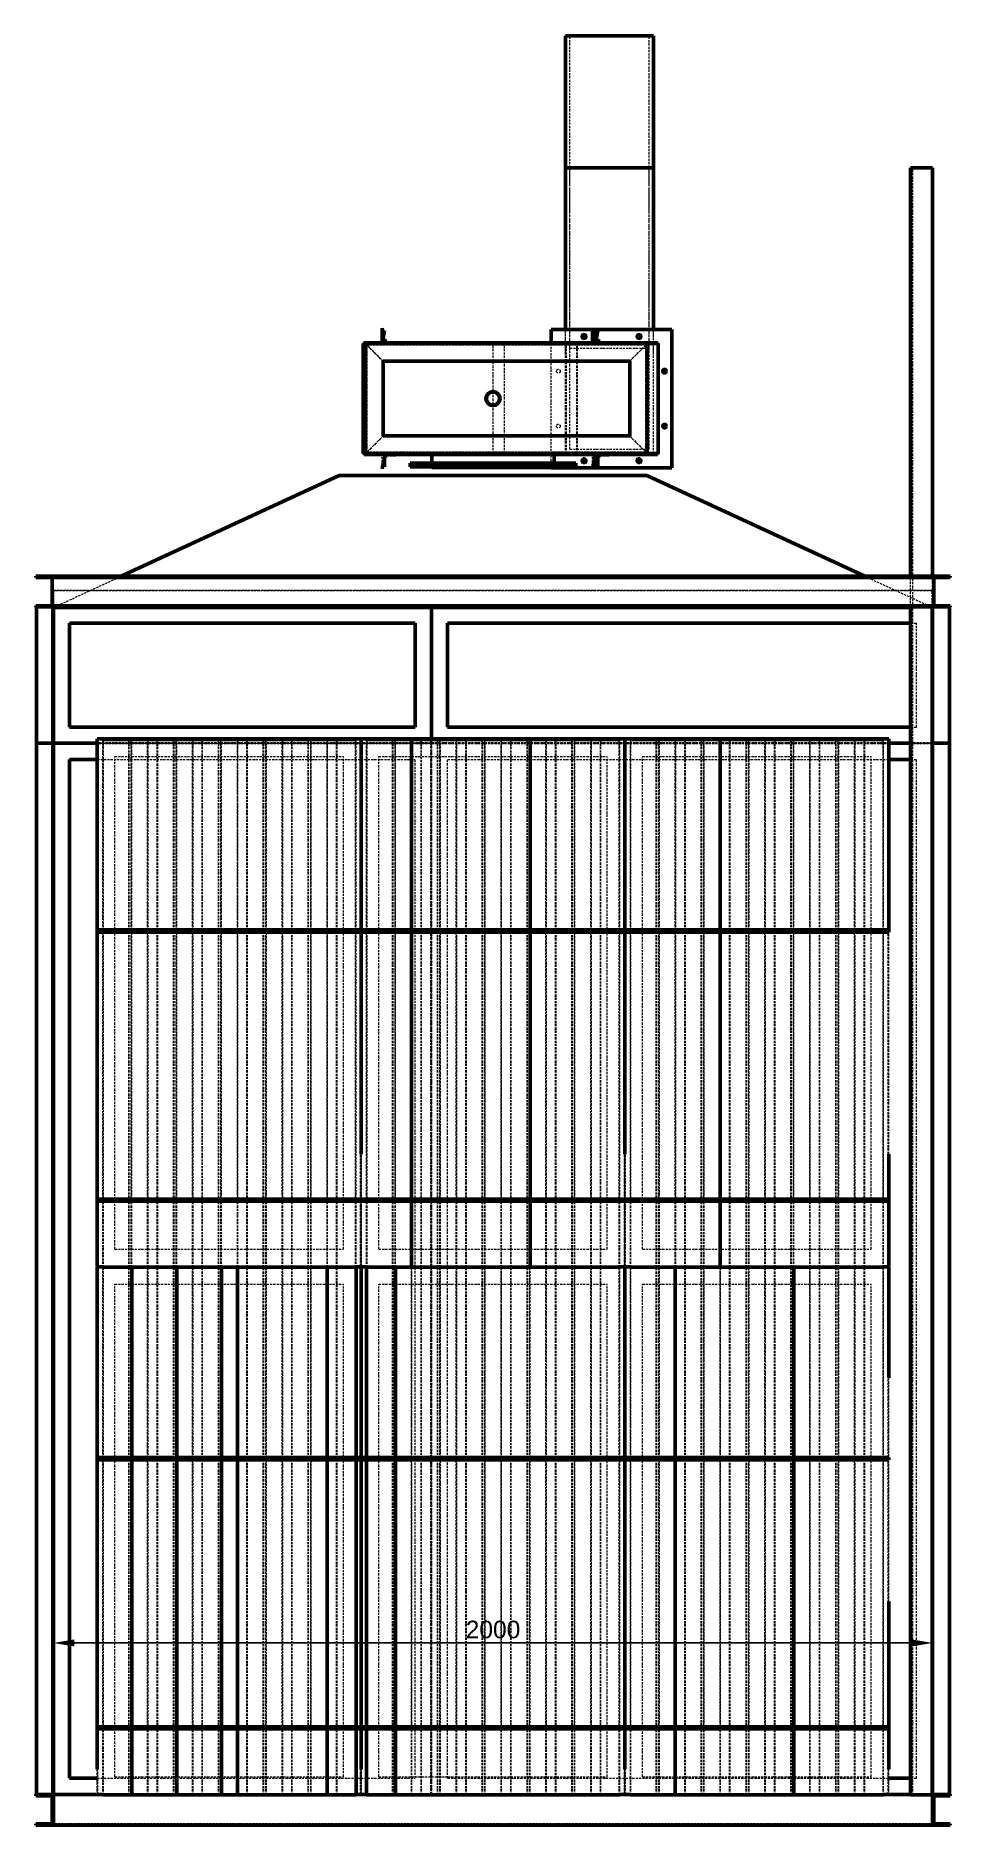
# Model space of a CAD drawing. Header units: millimetres. Extents: x 906 to 10971, y 270 to 8664.
# Drawn here: x 906 to 2986, y 4256 to 8324 of the extents above; entities that cross this region are included whole.
import ezdxf

# ---------------------------------------------------------------- set-up
doc = ezdxf.new("R2010")
doc.units = ezdxf.units.MM
doc.linetypes.add('Hidden', pattern=[15, 5, -3, 5, -2])
for name, color, linetype, lineweight in [('Default', 7, 'Continuous', 50), ('Edges', 7, 'Hidden', 15), ('HiddenEdges', 2, 'Hidden', 15), ('HiddenSilhouettes', 2, 'Hidden', 15), ('HiddenWires', 7, 'Hidden', 15), ('Silhouettes', 7, 'Continuous', 50), ('Wires', 7, 'Hidden', 15)]:
    doc.layers.add(name, color=color, linetype=linetype, lineweight=lineweight)
doc.layers.add('Dimension', color=7, linetype='Continuous', lineweight=50, true_color=0x6495ed)
doc.styles.add('Default', font='arial.ttf')
doc.dimstyles.get("Standard").update_dxf_attribs({"dimtxt": 0.18, "dimasz": 0.18, "dimexe": 0.18, "dimexo": 0.0625, "dimgap": 0.09, "dimtad": 0, "dimtih": 1, "dimtoh": 1, "dimdec": 4, "dimzin": 0, "dimdsep": 46, "dimtxsty": 'Standard', "dimcen": 0.09, "dimadec": 0, "dimazin": 0, "dimtfac": 1, "dimtdec": 4, "dimtofl": 0, "dimtmove": 0, "dimatfit": 3, "dimfxl": 1, "dimtolj": 1, "dimtzin": 0, "dimarcsym": 0})

msp = doc.modelspace()

# ---------------------------------------------------------------- blocks, each defined once
blk = doc.blocks.new('Left')
at = {"layer": 'Edges'}
for points in [[(-251.9, 1334.4), (-221.9, 1339.4)], [(233.1, 1334.4), (263.1, 1339.4)], [(-251.9, 1084.4), (-221.9, 1079.4)], [(233.1, 1084.4), (263.1, 1079.4)]]:
    blk.add_lwpolyline(points, dxfattribs=at)
for points in [[(-246.9, 1344.4, 0), (-246.9, 1364.4, 0)], [(231.1, 1344.4, 0), (231.1, 1364.4, 0)], [(238.1, 1344.4, 0), (238.1, 1364.4, 0)], [(-290.1, 1334.4, 0), (-250.1, 1294.4, 0)], [(-241.9, 1339.4, 0), (-221.9, 1339.4, 0)], [(26, 1334.4, 0), (26, 1336.4, 0)], [(243.1, 1339.4, 0), (256.1, 1339.4, 0)], [(243.1, 1339.4, 0), (263.1, 1339.4, 0)], [(310.9, 1294.4, 0), (350.9, 1334.4, 0)], [(26, 1124.4, 0), (26, 1294.4, 0)], [(-290.1, 1084.4, 0), (-250.1, 1124.4, 0)], [(310.9, 1124.4, 0), (350.9, 1084.4, 0)], [(-251.9, 1049.4, 0), (-251.9, 1084.4, 0)], [(-241.9, 1079.4, 0), (-221.9, 1079.4, 0)], [(26, 1082.4, 0), (26, 1084.4, 0)], [(226.1, 1049.4, 0), (226.1, 1082.4, 0)], [(233.1, 1049.4, 0), (233.1, 1084.4, 0)], [(243.1, 1079.4, 0), (263.1, 1079.4, 0)], [(-887.5, 1.4, 0), (-887.5, 434.4, 0)], [(-821.5, 1.4, 0), (-821.5, 434.4, 0)], [(-785.5, 1.4, 0), (-785.5, 434.4, 0)], [(-719.5, 1.4, 0), (-719.5, 434.4, 0)], [(-683.5, 1.4, 0), (-683.5, 434.4, 0)], [(-617.5, 1.4, 0), (-617.5, 434.4, 0)], [(-581.5, 1.4, 0), (-581.5, 434.4, 0)], [(-515.5, 1.4, 0), (-515.5, 434.4, 0)], [(-479.5, 1.4, 0), (-479.5, 434.4, 0)], [(-413.5, 1.4, 0), (-413.5, 434.4, 0)], [(-377.5, 1.4, 0), (-377.5, 434.4, 0)], [(-311.5, 1.4, 0), (-311.5, 434.4, 0)], [(-287.5, 1.4, 0), (-287.5, 434.4, 0)], [(-221.5, 1.4, 0), (-221.5, 434.4, 0)], [(-119.5, 1.4, 0), (-119.5, 434.4, 0)], [(-83.5, 1.4, 0), (-83.5, 434.4, 0)], [(-17.5, 1.4, 0), (-17.5, 434.4, 0)], [(18.5, 1.4, 0), (18.5, 434.4, 0)], [(120.5, 1.4, 0), (120.5, 434.4, 0)], [(186.5, 1.4, 0), (186.5, 434.4, 0)], [(222.5, 1.4, 0), (222.5, 434.4, 0)], [(288.5, 1.4, 0), (288.5, 434.4, 0)], [(312.5, 1.4, 0), (312.5, 434.4, 0)], [(378.5, 1.4, 0), (378.5, 434.4, 0)], [(414.5, 1.4, 0), (414.5, 434.4, 0)], [(480.5, 1.4, 0), (480.5, 434.4, 0)], [(582.5, 1.4, 0), (582.5, 434.4, 0)], [(618.5, 1.4, 0), (618.5, 434.4, 0)], [(684.5, 1.4, 0), (684.5, 434.4, 0)], [(720.5, 1.4, 0), (720.5, 434.4, 0)], [(786.5, 1.4, 0), (786.5, 434.4, 0)], [(822.5, 1.4, 0), (822.5, 434.4, 0)], [(888.5, 1.4, 0), (888.5, 434.4, 0)], [(-887.5, -610.6, 0), (-887.5, -3.6, 0)], [(-821.5, -610.6, 0), (-821.5, -3.6, 0)], [(-785.5, -610.6, 0), (-785.5, -3.6, 0)], [(-719.5, -610.6, 0), (-719.5, -3.6, 0)], [(-683.5, -610.6, 0), (-683.5, -3.6, 0)], [(-617.5, -610.6, 0), (-617.5, -3.6, 0)], [(-581.5, -610.6, 0), (-581.5, -3.6, 0)], [(-515.5, -610.6, 0), (-515.5, -3.6, 0)], [(-479.5, -610.6, 0), (-479.5, -3.6, 0)], [(-413.5, -610.6, 0), (-413.5, -3.6, 0)], [(-377.5, -610.6, 0), (-377.5, -3.6, 0)], [(-311.5, -610.6, 0), (-311.5, -3.6, 0)], [(-287.5, -610.6, 0), (-287.5, -3.6, 0)], [(-221.5, -610.6, 0), (-221.5, -3.6, 0)], [(-119.5, -610.6, 0), (-119.5, -3.6, 0)], [(-83.5, -610.6, 0), (-83.5, -3.6, 0)], [(-17.5, -610.6, 0), (-17.5, -3.6, 0)], [(18.5, -610.6, 0), (18.5, -3.6, 0)], [(120.5, -610.6, 0), (120.5, -3.6, 0)], [(186.5, -610.6, 0), (186.5, -3.6, 0)], [(222.5, -610.6, 0), (222.5, -3.6, 0)], [(288.5, -610.6, 0), (288.5, -3.6, 0)], [(312.5, -610.6, 0), (312.5, -3.6, 0)], [(378.5, -610.6, 0), (378.5, -3.6, 0)], [(414.5, -610.6, 0), (414.5, -3.6, 0)], [(480.5, -610.6, 0), (480.5, -3.6, 0)], [(582.5, -610.6, 0), (582.5, -3.6, 0)], [(618.5, -610.6, 0), (618.5, -3.6, 0)], [(684.5, -610.6, 0), (684.5, -3.6, 0)], [(720.5, -610.6, 0), (720.5, -3.6, 0)], [(786.5, -610.6, 0), (786.5, -3.6, 0)], [(822.5, -610.6, 0), (822.5, -3.6, 0)], [(888.5, -610.6, 0), (888.5, -3.6, 0)], [(-887.5, -765.6, 0), (-887.5, -615.6, 0)], [(-821.5, -765.6, 0), (-821.5, -615.6, 0)], [(-785.5, -765.6, 0), (-785.5, -615.6, 0)], [(-719.5, -765.6, 0), (-719.5, -615.6, 0)], [(-683.5, -765.6, 0), (-683.5, -615.6, 0)], [(-617.5, -765.6, 0), (-617.5, -615.6, 0)], [(-581.5, -765.6, 0), (-581.5, -615.6, 0)], [(-515.5, -765.6, 0), (-515.5, -615.6, 0)], [(-479.5, -765.6, 0), (-479.5, -615.6, 0)], [(-413.5, -765.6, 0), (-413.5, -615.6, 0)], [(-377.5, -765.6, 0), (-377.5, -615.6, 0)], [(-311.5, -765.6, 0), (-311.5, -615.6, 0)], [(-287.5, -765.6, 0), (-287.5, -615.6, 0)], [(-221.5, -765.6, 0), (-221.5, -615.6, 0)], [(-119.5, -765.6, 0), (-119.5, -615.6, 0)], [(-83.5, -765.6, 0), (-83.5, -615.6, 0)], [(-17.5, -765.6, 0), (-17.5, -615.6, 0)], [(18.5, -765.6, 0), (18.5, -615.6, 0)], [(120.5, -765.6, 0), (120.5, -615.6, 0)], [(186.5, -765.6, 0), (186.5, -615.6, 0)], [(222.5, -765.6, 0), (222.5, -615.6, 0)], [(288.5, -765.6, 0), (288.5, -615.6, 0)], [(312.5, -765.6, 0), (312.5, -615.6, 0)], [(378.5, -765.6, 0), (378.5, -615.6, 0)], [(414.5, -765.6, 0), (414.5, -615.6, 0)], [(480.5, -765.6, 0), (480.5, -615.6, 0)], [(582.5, -765.6, 0), (582.5, -615.6, 0)], [(618.5, -765.6, 0), (618.5, -615.6, 0)], [(684.5, -765.6, 0), (684.5, -615.6, 0)], [(720.5, -765.6, 0), (720.5, -615.6, 0)], [(786.5, -765.6, 0), (786.5, -615.6, 0)], [(822.5, -765.6, 0), (822.5, -615.6, 0)], [(888.5, -765.6, 0), (888.5, -615.6, 0)], [(-887.5, -1198.6, 0), (-887.5, -765.6, 0)], [(-785.5, -1198.6, 0), (-785.5, -765.6, 0)], [(-683.5, -1198.6, 0), (-683.5, -765.6, 0)], [(-515.5, -1198.6, 0), (-515.5, -765.6, 0)], [(-479.5, -1198.6, 0), (-479.5, -765.6, 0)], [(-413.5, -1198.6, 0), (-413.5, -765.6, 0)], [(-185.5, -1198.6, 0), (-185.5, -765.6, 0)], [(-119.5, -1198.6, 0), (-119.5, -765.6, 0)], [(-83.5, -1198.6, 0), (-83.5, -765.6, 0)], [(-17.5, -1198.6, 0), (-17.5, -765.6, 0)], [(18.5, -1198.6, 0), (18.5, -765.6, 0)], [(84.5, -1198.6, 0), (84.5, -765.6, 0)], [(120.5, -1198.6, 0), (120.5, -765.6, 0)], [(186.5, -1198.6, 0), (186.5, -765.6, 0)], [(222.5, -1198.6, 0), (222.5, -765.6, 0)], [(288.5, -1198.6, 0), (288.5, -765.6, 0)], [(312.5, -1198.6, 0), (312.5, -765.6, 0)], [(378.5, -1198.6, 0), (378.5, -765.6, 0)], [(480.5, -1198.6, 0), (480.5, -765.6, 0)], [(516.5, -1198.6, 0), (516.5, -765.6, 0)], [(582.5, -1198.6, 0), (582.5, -765.6, 0)], [(618.5, -1198.6, 0), (618.5, -765.6, 0)], [(720.5, -1198.6, 0), (720.5, -765.6, 0)], [(786.5, -1198.6, 0), (786.5, -765.6, 0)], [(822.5, -1198.6, 0), (822.5, -765.6, 0)], [(888.5, -1198.6, 0), (888.5, -765.6, 0)], [(-887.5, -1810.6, 0), (-887.5, -1203.6, 0)], [(-785.5, -1810.6, 0), (-785.5, -1203.6, 0)], [(-683.5, -1810.6, 0), (-683.5, -1203.6, 0)], [(-515.5, -1810.6, 0), (-515.5, -1203.6, 0)], [(-479.5, -1810.6, 0), (-479.5, -1203.6, 0)], [(-413.5, -1810.6, 0), (-413.5, -1203.6, 0)], [(-185.5, -1810.6, 0), (-185.5, -1203.6, 0)], [(-119.5, -1810.6, 0), (-119.5, -1203.6, 0)], [(-83.5, -1810.6, 0), (-83.5, -1203.6, 0)], [(-17.5, -1810.6, 0), (-17.5, -1203.6, 0)], [(18.5, -1810.6, 0), (18.5, -1203.6, 0)], [(84.5, -1810.6, 0), (84.5, -1203.6, 0)], [(120.5, -1810.6, 0), (120.5, -1203.6, 0)], [(186.5, -1810.6, 0), (186.5, -1203.6, 0)], [(222.5, -1810.6, 0), (222.5, -1203.6, 0)], [(288.5, -1810.6, 0), (288.5, -1203.6, 0)], [(312.5, -1810.6, 0), (312.5, -1203.6, 0)], [(378.5, -1810.6, 0), (378.5, -1203.6, 0)], [(480.5, -1810.6, 0), (480.5, -1203.6, 0)], [(516.5, -1810.6, 0), (516.5, -1203.6, 0)], [(582.5, -1810.6, 0), (582.5, -1203.6, 0)], [(618.5, -1810.6, 0), (618.5, -1203.6, 0)], [(720.5, -1810.6, 0), (720.5, -1203.6, 0)], [(786.5, -1810.6, 0), (786.5, -1203.6, 0)], [(822.5, -1810.6, 0), (822.5, -1203.6, 0)], [(888.5, -1810.6, 0), (888.5, -1203.6, 0)], [(-887.5, -1965.6, 0), (-887.5, -1815.6, 0)], [(-785.5, -1965.6, 0), (-785.5, -1815.6, 0)], [(-683.5, -1965.6, 0), (-683.5, -1815.6, 0)], [(-515.5, -1965.6, 0), (-515.5, -1815.6, 0)], [(-479.5, -1965.6, 0), (-479.5, -1815.6, 0)], [(-413.5, -1965.6, 0), (-413.5, -1815.6, 0)], [(-185.5, -1965.6, 0), (-185.5, -1815.6, 0)], [(-119.5, -1965.6, 0), (-119.5, -1815.6, 0)], [(-83.5, -1965.6, 0), (-83.5, -1815.6, 0)], [(-17.5, -1965.6, 0), (-17.5, -1815.6, 0)], [(18.5, -1965.6, 0), (18.5, -1815.6, 0)], [(84.5, -1965.6, 0), (84.5, -1815.6, 0)], [(120.5, -1965.6, 0), (120.5, -1815.6, 0)], [(186.5, -1965.6, 0), (186.5, -1815.6, 0)], [(222.5, -1965.6, 0), (222.5, -1815.6, 0)], [(288.5, -1965.6, 0), (288.5, -1815.6, 0)], [(312.5, -1965.6, 0), (312.5, -1815.6, 0)], [(378.5, -1965.6, 0), (378.5, -1815.6, 0)], [(480.5, -1965.6, 0), (480.5, -1815.6, 0)], [(516.5, -1965.6, 0), (516.5, -1815.6, 0)], [(582.5, -1965.6, 0), (582.5, -1815.6, 0)], [(618.5, -1965.6, 0), (618.5, -1815.6, 0)], [(720.5, -1965.6, 0), (720.5, -1815.6, 0)], [(786.5, -1965.6, 0), (786.5, -1815.6, 0)], [(822.5, -1965.6, 0), (822.5, -1815.6, 0)], [(888.5, -1965.6, 0), (888.5, -1815.6, 0)]]:
    blk.add_polyline3d(points, dxfattribs=at)
for points in [[(256.1, 1339.4, 0)], [(-828.5, 434.4, 0)], [(-827.3, 434.4, 0)], [(-763.7, 434.4, 0)], [(-762.5, 434.4, 0)], [(-726.5, 434.4, 0)], [(-725.3, 434.4, 0)], [(-661.7, 434.4, 0)], [(-660.5, 434.4, 0)], [(-624.5, 434.4, 0)], [(-623.3, 434.4, 0)], [(-559.7, 434.4, 0)], [(-558.5, 434.4, 0)], [(-522.5, 434.4, 0)], [(-521.3, 434.4, 0)], [(-457.7, 434.4, 0)], [(-456.5, 434.4, 0)], [(-420.5, 434.4, 0)], [(-419.3, 434.4, 0)], [(-355.7, 434.4, 0)], [(-354.5, 434.4, 0)], [(-228.5, 434.4, 0)], [(-227.3, 434.4, 0)], [(-222.7, 434.4, 0)], [(-163.7, 434.4, 0)], [(-162.5, 434.4, 0)], [(-126.5, 434.4, 0)], [(-125.3, 434.4, 0)], [(-61.7, 434.4, 0)], [(-24.5, 434.4, 0)], [(40.3, 434.4, 0)], [(41.5, 434.4, 0)], [(77.5, 434.4, 0)], [(78.7, 434.4, 0)], [(121.7, 434.4, 0)], [(143.5, 434.4, 0)], [(180.7, 434.4, 0)], [(244.3, 434.4, 0)], [(245.5, 434.4, 0)], [(287.3, 434.4, 0)], [(371.5, 434.4, 0)], [(372.7, 434.4, 0)], [(436.3, 434.4, 0)], [(437.5, 434.4, 0)], [(473.5, 434.4, 0)], [(474.7, 434.4, 0)], [(538.3, 434.4, 0)], [(539.5, 434.4, 0)], [(575.5, 434.4, 0)], [(576.7, 434.4, 0)], [(640.3, 434.4, 0)], [(641.5, 434.4, 0)], [(677.5, 434.4, 0)], [(678.7, 434.4, 0)], [(742.3, 434.4, 0)], [(743.5, 434.4, 0)], [(779.5, 434.4, 0)], [(780.7, 434.4, 0)], [(844.3, 434.4, 0)], [(845.5, 434.4, 0)]]:
    blk.add_polyline3d(points, close=True, dxfattribs=at)
at = {"layer": 'HiddenEdges'}
for points in [[(226.1, 1334.4), (256.1, 1339.4)], [(226.1, 1084.4), (256.1, 1079.4)]]:
    blk.add_lwpolyline(points, dxfattribs=at)
for points in [[(175, 1734.4, 0), (175, 2034.4, 0)], [(355, 1734.4, 0), (355, 2034.4, 0)], [(165, 1683.4, 0), (165, 1734.4, 0)], [(175, 1694.2, 0), (175, 1734.4, 0)], [(355, 1694.2, 0), (355, 1734.4, 0)], [(365, 1683.4, 0), (365, 1734.4, 0)], [(955, -1965.6, 0), (955, 1734.4, 0)], [(165, 1632.7, 0), (165, 1683.4, 0)], [(175, 1654.4, 0), (175, 1694.2, 0)], [(355, 1654.4, 0), (355, 1694.2, 0)], [(365, 1632.7, 0), (365, 1683.4, 0)], [(165, 1582.7, 0), (165, 1632.7, 0)], [(175, 1615.4, 0), (175, 1654.4, 0)], [(355, 1615.4, 0), (355, 1654.4, 0)], [(365, 1582.7, 0), (365, 1632.7, 0)], [(175, 1541.1, 0), (175, 1615.4, 0)], [(355, 1541.1, 0), (355, 1615.4, 0)], [(165, 1533.5, 0), (165, 1582.7, 0)], [(365, 1533.5, 0), (365, 1582.7, 0)], [(165, 1439.3, 0), (165, 1533.5, 0)], [(175, 1506.6, 0), (175, 1541.1, 0)], [(175, 1474.3, 0), (175, 1506.6, 0)], [(355, 1506.6, 0), (355, 1541.1, 0)], [(355, 1474.3, 0), (355, 1506.6, 0)], [(365, 1439.3, 0), (365, 1533.5, 0)], [(175, 1417.5, 0), (175, 1474.3, 0)], [(355, 1417.5, 0), (355, 1474.3, 0)], [(165, 1394.8, 0), (165, 1439.3, 0)], [(365, 1394.8, 0), (365, 1439.3, 0)], [(165, 1352.3, 0), (165, 1394.8, 0)], [(175, 1393.5, 0), (175, 1417.5, 0)], [(175, 1372.8, 0), (175, 1393.5, 0)], [(355, 1393.5, 0), (355, 1417.5, 0)], [(355, 1372.8, 0), (355, 1393.5, 0)], [(365, 1352.3, 0), (365, 1394.8, 0)], [(165, 1312.3, 0), (165, 1352.3, 0)], [(175, 1342.1, 0), (175, 1372.8, 0)], [(355, 1342.1, 0), (355, 1372.8, 0)], [(365, 1312.3, 0), (365, 1352.3, 0)], [(-293.4, 1334.4, 0), (-288.6, 1334.4, 0)], [(-291.4, 1336.4, 0), (-286.6, 1336.4, 0)], [(-291.4, 1334.4, 0), (-286.6, 1334.4, 0)], [(-286, 1334.4, 0), (-291.3, 1334.4, 0)], [(-286.6, 1336.4, 0), (-278.7, 1336.4, 0)], [(347.3, 1330.8, 0), (-286.5, 1330.8, 0)], [(-250.1, 1294.4, 0), (-286.5, 1330.8, 0)], [(-278.7, 1336.4, 0), (-267.7, 1336.4, 0)], [(-267.7, 1336.4, 0), (-253.7, 1336.4, 0)], [(-253.7, 1336.4, 0), (-237, 1336.4, 0)], [(-237, 1336.4, 0), (-217.7, 1336.4, 0)], [(-217.7, 1336.4, 0), (-196.1, 1336.4, 0)], [(-196.1, 1336.4, 0), (-172.2, 1336.4, 0)], [(-172.2, 1336.4, 0), (-146.5, 1336.4, 0)], [(-146.5, 1336.4, 0), (-119.2, 1336.4, 0)], [(-119.2, 1336.4, 0), (-90.5, 1336.4, 0)], [(-90.5, 1336.4, 0), (-60.9, 1336.4, 0)], [(-60.9, 1336.4, 0), (-30.6, 1336.4, 0)], [(-30.6, 1336.4, 0), (0, 1336.4, 0)], [(0, 1336.4, 0), (-10.7, 1336.4, 0)], [(165, 1336.4, 0), (0, 1336.4, 0)], [(0, 1334.4, 0), (0, 1336.4, 0)], [(0, 1084.4, 0), (0, 1334.4, 0)], [(20.4, 1336.4, 0), (28, 1336.4, 0)], [(26, 1294.4, 0), (26, 1334.4, 0)], [(165, 1334.4, 0), (165, 1336.4, 0)], [(374, 1336.4, 0), (165, 1336.4, 0)], [(374, 1334.4, 0), (165, 1334.4, 0)], [(165, 1084.4, 0), (165, 1334.4, 0)], [(175, 1332.3, 0), (175, 1342.1, 0)], [(175, 1326.4, 0), (175, 1332.3, 0)], [(175, 1324.4, 0), (175, 1326.4, 0)], [(190.9, 1084.4, 0), (190.9, 1334.4, 0)], [(236.1, 1339.4, 0), (243.1, 1339.4, 0)], [(347.3, 1330.8, 0), (310.9, 1294.4, 0)], [(325, 1334.4, 0), (365, 1334.4, 0)], [(347.3, 1088, 0), (347.3, 1330.8, 0)], [(355, 1332.3, 0), (355, 1342.1, 0)], [(355, 1326.4, 0), (355, 1332.3, 0)], [(355, 1324.4, 0), (355, 1326.4, 0)], [(367.3, 1334.4, 0), (372.3, 1334.4, 0)], [(374, 1084.4, 0), (374, 1334.4, 0)], [(376, 1334.4, 0), (374, 1334.4, 0)], [(-250.1, 1124.4, 0), (-286.5, 1088, 0)], [(26, 1084.4, 0), (26, 1124.4, 0)], [(347.3, 1088, 0), (310.9, 1124.4, 0)], [(-293.4, 1084.4, 0), (-288.6, 1084.4, 0)], [(-291.4, 1084.4, 0), (-286.6, 1084.4, 0)], [(-291.4, 1082.4, 0), (-286.6, 1082.4, 0)], [(-286.6, 1082.4, 0), (-278.7, 1082.4, 0)], [(347.3, 1088, 0), (-286.5, 1088, 0)], [(-278.7, 1082.4, 0), (-267.7, 1082.4, 0)], [(-267.7, 1082.4, 0), (-253.7, 1082.4, 0)], [(-253.7, 1082.4, 0), (-237, 1082.4, 0)], [(-237, 1082.4, 0), (-217.7, 1082.4, 0)], [(-217.7, 1082.4, 0), (-196.1, 1082.4, 0)], [(-196.1, 1082.4, 0), (-172.2, 1082.4, 0)], [(-172.2, 1082.4, 0), (-146.5, 1082.4, 0)], [(-163.5, 1062.4, 0), (-161.5, 1062.4, 0)], [(-146.5, 1082.4, 0), (-119.2, 1082.4, 0)], [(-131.7, 1082.4, 0), (-136.8, 1082.4, 0)], [(-131.7, 1062.4, 0), (-136.8, 1062.4, 0)], [(-112, 1062.4, 0), (-123.4, 1062.4, 0)], [(-119.2, 1082.4, 0), (-90.5, 1082.4, 0)], [(-114.6, 1062.4, 0), (-116.6, 1062.4, 0)], [(-97.9, 1082.4, 0), (-112, 1082.4, 0)], [(-81.4, 1062.4, 0), (-97.9, 1062.4, 0)], [(-90.5, 1082.4, 0), (-60.9, 1082.4, 0)], [(-62.9, 1082.4, 0), (-81.4, 1082.4, 0)], [(-62.9, 1062.4, 0), (-81.4, 1062.4, 0)], [(-42.8, 1062.4, 0), (-62.9, 1062.4, 0)], [(-60.9, 1082.4, 0), (-30.6, 1082.4, 0)], [(-21.7, 1082.4, 0), (-42.8, 1082.4, 0)], [(-21.7, 1062.4, 0), (-42.8, 1062.4, 0)], [(-30.6, 1082.4, 0), (0, 1082.4, 0)], [(0, 1082.4, 0), (0, 1084.4, 0)], [(165, 1082.4, 0), (0, 1082.4, 0)], [(21.7, 1082.4, 0), (42.8, 1082.4, 0)], [(21.7, 1062.4, 0), (42.8, 1062.4, 0)], [(42.8, 1082.4, 0), (62.9, 1082.4, 0)], [(42.8, 1062.4, 0), (62.9, 1062.4, 0)], [(62.9, 1062.4, 0), (81.4, 1062.4, 0)], [(81.4, 1082.4, 0), (97.9, 1082.4, 0)], [(81.4, 1062.4, 0), (97.9, 1062.4, 0)], [(112, 1062.4, 0), (123.4, 1062.4, 0)], [(116.6, 1062.4, 0), (114.6, 1062.4, 0)], [(123.4, 1082.4, 0), (131.7, 1082.4, 0)], [(131.7, 1062.4, 0), (136.8, 1062.4, 0)], [(163.5, 1062.4, 0), (161.5, 1062.4, 0)], [(165, 1082.4, 0), (165, 1084.4, 0)], [(374, 1082.4, 0), (165, 1082.4, 0)], [(175, 1094.4, 0), (355, 1094.4, 0)], [(226.1, 1082.4, 0), (226.1, 1084.4, 0)], [(236.1, 1079.4, 0), (256.1, 1079.4, 0)], [(376, 1084.4, 0), (374, 1084.4, 0)], [(-163.5, 1054.4, 0), (-161.5, 1054.4, 0)], [(-136.8, 1052.4, 0), (-138.5, 1052.4, 0)], [(-131.7, 1054.4, 0), (-136.8, 1054.4, 0)], [(-131.7, 1052.4, 0), (-136.8, 1052.4, 0)], [(-123.4, 1052.4, 0), (-131.7, 1052.4, 0)], [(-112, 1054.4, 0), (-123.4, 1054.4, 0)], [(-112, 1052.4, 0), (-123.4, 1052.4, 0)], [(-114.6, 1054.4, 0), (-116.6, 1054.4, 0)], [(-97.9, 1052.4, 0), (-112, 1052.4, 0)], [(-81.4, 1054.4, 0), (-97.9, 1054.4, 0)], [(-81.4, 1052.4, 0), (-97.9, 1052.4, 0)], [(-62.9, 1054.4, 0), (-81.4, 1054.4, 0)], [(-62.9, 1052.4, 0), (-81.4, 1052.4, 0)], [(-42.8, 1054.4, 0), (-62.9, 1054.4, 0)], [(-42.8, 1052.4, 0), (-62.9, 1052.4, 0)], [(-21.7, 1054.4, 0), (-42.8, 1054.4, 0)], [(-21.7, 1052.4, 0), (-42.8, 1052.4, 0)], [(21.7, 1054.4, 0), (42.8, 1054.4, 0)], [(21.7, 1052.4, 0), (42.8, 1052.4, 0)], [(42.8, 1054.4, 0), (62.9, 1054.4, 0)], [(42.8, 1052.4, 0), (62.9, 1052.4, 0)], [(62.9, 1054.4, 0), (81.4, 1054.4, 0)], [(62.9, 1052.4, 0), (81.4, 1052.4, 0)], [(81.4, 1054.4, 0), (97.9, 1054.4, 0)], [(81.4, 1052.4, 0), (97.9, 1052.4, 0)], [(97.9, 1052.4, 0), (112, 1052.4, 0)], [(112, 1054.4, 0), (123.4, 1054.4, 0)], [(112, 1052.4, 0), (123.4, 1052.4, 0)], [(116.6, 1054.4, 0), (114.6, 1054.4, 0)], [(123.4, 1052.4, 0), (131.7, 1052.4, 0)], [(131.7, 1054.4, 0), (136.8, 1054.4, 0)], [(131.7, 1052.4, 0), (136.8, 1052.4, 0)], [(136.8, 1052.4, 0), (138.5, 1052.4, 0)], [(163.5, 1054.4, 0), (161.5, 1054.4, 0)], [(-1000, 735.6, 0), (-1000, 805.6, 0)], [(-985, 772.4, 0), (-985, 773.6, 0)], [(985, 772.4, 0), (985, 773.6, 0)], [(-1036.8, 426.8, 0), (-1036.8, 734.4, 0)], [(-1000, 734.4, 0), (-1036.8, 734.4, 0)], [(998.8, 772.4, 0), (-998.8, 772.4, 0)], [(-998.8, 735.6, 0), (-998.8, 772.4, 0)], [(-998.8, 426.8, 0), (-998.8, 734.4, 0)], [(-141.2, 426.8, 0), (-141.2, 734.4, 0)], [(-138.8, 426.8, 0), (-138.8, 734.4, 0)], [(998.8, 735.6, 0), (998.8, 772.4, 0)], [(1036.8, 734.4, 0), (1000, 734.4, 0)], [(1036.8, 426.8, 0), (1036.8, 734.4, 0)], [(-1036.8, 720.6, 0), (-1038, 720.6, 0)], [(1038, 720.6, 0), (1036.8, 720.6, 0)], [(-1036.8, 440.6, 0), (-1038, 440.6, 0)], [(-1036.8, 410.6, 0), (-1038, 410.6, 0)], [(-1000, 426.8, 0), (-1036.8, 426.8, 0)], [(-1000, 424.4, 0), (-1036.8, 424.4, 0)], [(-1036.8, -1963.2, 0), (-1036.8, 424.4, 0)], [(-141.2, 426.8, 0), (-998.8, 426.8, 0)], [(-998.8, -1963.2, 0), (-998.8, 424.4, 0)], [(-141.2, 424.4, 0), (-998.8, 424.4, 0)], [(-898.8, -763.2, 0), (-898.8, 434.4, 0)], [(-828.5, -765.6, 0), (-828.5, 434.4, 0)], [(-827.3, -765.6, 0), (-827.3, 434.4, 0)], [(-763.7, -765.6, 0), (-763.7, 434.4, 0)], [(-762.5, -765.6, 0), (-762.5, 434.4, 0)], [(-726.5, -765.6, 0), (-726.5, 434.4, 0)], [(-725.3, -765.6, 0), (-725.3, 434.4, 0)], [(-661.7, -765.6, 0), (-661.7, 434.4, 0)], [(-660.5, -765.6, 0), (-660.5, 434.4, 0)], [(-624.5, -765.6, 0), (-624.5, 434.4, 0)], [(-623.3, -765.6, 0), (-623.3, 434.4, 0)], [(-559.7, -765.6, 0), (-559.7, 434.4, 0)], [(-558.5, -765.6, 0), (-558.5, 434.4, 0)], [(-522.5, -765.6, 0), (-522.5, 434.4, 0)], [(-521.3, -765.6, 0), (-521.3, 434.4, 0)], [(-457.7, -765.6, 0), (-457.7, 434.4, 0)], [(-456.5, -765.6, 0), (-456.5, 434.4, 0)], [(-420.5, -765.6, 0), (-420.5, 434.4, 0)], [(-419.3, -765.6, 0), (-419.3, 434.4, 0)], [(-355.7, -765.6, 0), (-355.7, 434.4, 0)], [(-354.5, -765.6, 0), (-354.5, 434.4, 0)], [(-301.2, -763.2, 0), (-301.2, 434.4, 0)], [(-298.8, -763.2, 0), (-298.8, 434.4, 0)], [(-228.5, -765.6, 0), (-228.5, 434.4, 0)], [(-227.3, -765.6, 0), (-227.3, 434.4, 0)], [(-222.7, -765.6, 0), (-222.7, 434.4, 0)], [(-163.7, -765.6, 0), (-163.7, 434.4, 0)], [(-162.5, -765.6, 0), (-162.5, 434.4, 0)], [(-141.2, -1963.2, 0), (-141.2, 424.4, 0)], [(998.8, 426.8, 0), (-138.8, 426.8, 0)], [(-138.8, -1963.2, 0), (-138.8, 424.4, 0)], [(998.8, 424.4, 0), (-138.8, 424.4, 0)], [(-126.5, -765.6, 0), (-126.5, 434.4, 0)], [(-125.3, -765.6, 0), (-125.3, 434.4, 0)], [(-61.7, -765.6, 0), (-61.7, 434.4, 0)], [(-24.5, -765.6, 0), (-24.5, 434.4, 0)], [(40.3, -765.6, 0), (40.3, 434.4, 0)], [(41.5, -765.6, 0), (41.5, 434.4, 0)], [(77.5, -765.6, 0), (77.5, 434.4, 0)], [(78.7, -765.6, 0), (78.7, 434.4, 0)], [(121.7, -765.6, 0), (121.7, 434.4, 0)], [(143.5, -765.6, 0), (143.5, 434.4, 0)], [(180.7, -765.6, 0), (180.7, 434.4, 0)], [(244.3, -765.6, 0), (244.3, 434.4, 0)], [(245.5, -765.6, 0), (245.5, 434.4, 0)], [(287.3, -765.6, 0), (287.3, 434.4, 0)], [(298.8, -763.2, 0), (298.8, 434.4, 0)], [(301.2, -763.2, 0), (301.2, 434.4, 0)], [(371.5, -765.6, 0), (371.5, 434.4, 0)], [(372.7, -765.6, 0), (372.7, 434.4, 0)], [(436.3, -765.6, 0), (436.3, 434.4, 0)], [(437.5, -765.6, 0), (437.5, 434.4, 0)], [(473.5, -765.6, 0), (473.5, 434.4, 0)], [(474.7, -765.6, 0), (474.7, 434.4, 0)], [(538.3, -765.6, 0), (538.3, 434.4, 0)], [(539.5, -765.6, 0), (539.5, 434.4, 0)], [(575.5, -765.6, 0), (575.5, 434.4, 0)], [(576.7, -765.6, 0), (576.7, 434.4, 0)], [(640.3, -765.6, 0), (640.3, 434.4, 0)], [(641.5, -765.6, 0), (641.5, 434.4, 0)], [(677.5, -765.6, 0), (677.5, 434.4, 0)], [(678.7, -765.6, 0), (678.7, 434.4, 0)], [(742.3, -765.6, 0), (742.3, 434.4, 0)], [(743.5, -765.6, 0), (743.5, 434.4, 0)], [(779.5, -765.6, 0), (779.5, 434.4, 0)], [(780.7, -765.6, 0), (780.7, 434.4, 0)], [(844.3, -765.6, 0), (844.3, 434.4, 0)], [(845.5, -765.6, 0), (845.5, 434.4, 0)], [(898.8, -763.2, 0), (898.8, 434.4, 0)], [(1036.8, 426.8, 0), (1000, 426.8, 0)], [(1036.8, 424.4, 0), (1000, 424.4, 0)], [(1038, 440.6, 0), (1036.8, 440.6, 0)], [(1036.8, -1963.2, 0), (1036.8, 424.4, 0)], [(1038, 410.6, 0), (1036.8, 410.6, 0)], [(-887.5, -3.6, 0), (-887.5, 1.4, 0)], [(-821.5, -3.6, 0), (-821.5, 1.4, 0)], [(-785.5, -3.6, 0), (-785.5, 1.4, 0)], [(-719.5, -3.6, 0), (-719.5, 1.4, 0)], [(-683.5, -3.6, 0), (-683.5, 1.4, 0)], [(-617.5, -3.6, 0), (-617.5, 1.4, 0)], [(-581.5, -3.6, 0), (-581.5, 1.4, 0)], [(-515.5, -3.6, 0), (-515.5, 1.4, 0)], [(-479.5, -3.6, 0), (-479.5, 1.4, 0)], [(-413.5, -3.6, 0), (-413.5, 1.4, 0)], [(-377.5, -3.6, 0), (-377.5, 1.4, 0)], [(-311.5, -3.6, 0), (-311.5, 1.4, 0)], [(-287.5, -3.6, 0), (-287.5, 1.4, 0)], [(-221.5, -3.6, 0), (-221.5, 1.4, 0)], [(-119.5, -3.6, 0), (-119.5, 1.4, 0)], [(-83.5, -3.6, 0), (-83.5, 1.4, 0)], [(-17.5, -3.6, 0), (-17.5, 1.4, 0)], [(18.5, -3.6, 0), (18.5, 1.4, 0)], [(120.5, -3.6, 0), (120.5, 1.4, 0)], [(186.5, -3.6, 0), (186.5, 1.4, 0)], [(222.5, -3.6, 0), (222.5, 1.4, 0)], [(288.5, -3.6, 0), (288.5, 1.4, 0)], [(312.5, -3.6, 0), (312.5, 1.4, 0)], [(378.5, -3.6, 0), (378.5, 1.4, 0)], [(414.5, -3.6, 0), (414.5, 1.4, 0)], [(480.5, -3.6, 0), (480.5, 1.4, 0)], [(582.5, -3.6, 0), (582.5, 1.4, 0)], [(618.5, -3.6, 0), (618.5, 1.4, 0)], [(684.5, -3.6, 0), (684.5, 1.4, 0)], [(720.5, -3.6, 0), (720.5, 1.4, 0)], [(786.5, -3.6, 0), (786.5, 1.4, 0)], [(822.5, -3.6, 0), (822.5, 1.4, 0)], [(888.5, -3.6, 0), (888.5, 1.4, 0)], [(-887.5, -615.6, 0), (-887.5, -610.6, 0)], [(-821.5, -615.6, 0), (-821.5, -610.6, 0)], [(-785.5, -615.6, 0), (-785.5, -610.6, 0)], [(-719.5, -615.6, 0), (-719.5, -610.6, 0)], [(-683.5, -615.6, 0), (-683.5, -610.6, 0)], [(-617.5, -615.6, 0), (-617.5, -610.6, 0)], [(-581.5, -615.6, 0), (-581.5, -610.6, 0)], [(-515.5, -615.6, 0), (-515.5, -610.6, 0)], [(-479.5, -615.6, 0), (-479.5, -610.6, 0)], [(-413.5, -615.6, 0), (-413.5, -610.6, 0)], [(-377.5, -615.6, 0), (-377.5, -610.6, 0)], [(-311.5, -615.6, 0), (-311.5, -610.6, 0)], [(-287.5, -615.6, 0), (-287.5, -610.6, 0)], [(-221.5, -615.6, 0), (-221.5, -610.6, 0)], [(-119.5, -615.6, 0), (-119.5, -610.6, 0)], [(-83.5, -615.6, 0), (-83.5, -610.6, 0)], [(-17.5, -615.6, 0), (-17.5, -610.6, 0)], [(18.5, -615.6, 0), (18.5, -610.6, 0)], [(120.5, -615.6, 0), (120.5, -610.6, 0)], [(186.5, -615.6, 0), (186.5, -610.6, 0)], [(222.5, -615.6, 0), (222.5, -610.6, 0)], [(288.5, -615.6, 0), (288.5, -610.6, 0)], [(312.5, -615.6, 0), (312.5, -610.6, 0)], [(378.5, -615.6, 0), (378.5, -610.6, 0)], [(414.5, -615.6, 0), (414.5, -610.6, 0)], [(480.5, -615.6, 0), (480.5, -610.6, 0)], [(582.5, -615.6, 0), (582.5, -610.6, 0)], [(618.5, -615.6, 0), (618.5, -610.6, 0)], [(684.5, -615.6, 0), (684.5, -610.6, 0)], [(720.5, -615.6, 0), (720.5, -610.6, 0)], [(786.5, -615.6, 0), (786.5, -610.6, 0)], [(822.5, -615.6, 0), (822.5, -610.6, 0)], [(888.5, -615.6, 0), (888.5, -610.6, 0)], [(-301.2, -763.2, 0), (-898.8, -763.2, 0)], [(-898.8, -1963.2, 0), (-898.8, -765.6, 0)], [(-828.5, -1965.6, 0), (-828.5, -765.6, 0)], [(-827.3, -1965.6, 0), (-827.3, -765.6, 0)], [(-784.3, -1965.6, 0), (-784.3, -765.6, 0)], [(-702.6, -764.4, 0), (-702.6, -763.2, 0)], [(-701.5, -764.4, 0), (-701.5, -763.2, 0)], [(-700, -764.4, 0), (-700, -763.2, 0)], [(-698.5, -764.4, 0), (-698.5, -763.2, 0)], [(-697.4, -764.4, 0), (-697.4, -763.2, 0)], [(-682.3, -1965.6, 0), (-682.3, -765.6, 0)], [(-661.7, -1965.6, 0), (-661.7, -765.6, 0)], [(-660.5, -1965.6, 0), (-660.5, -765.6, 0)], [(-624.5, -1965.6, 0), (-624.5, -765.6, 0)], [(-623.3, -1965.6, 0), (-623.3, -765.6, 0)], [(-618.7, -1965.6, 0), (-618.7, -765.6, 0)], [(-580.3, -1965.6, 0), (-580.3, -765.6, 0)], [(-558.5, -1965.6, 0), (-558.5, -765.6, 0)], [(-521.3, -1965.6, 0), (-521.3, -765.6, 0)], [(-457.7, -1965.6, 0), (-457.7, -765.6, 0)], [(-420.5, -1965.6, 0), (-420.5, -765.6, 0)], [(-414.7, -1965.6, 0), (-414.7, -765.6, 0)], [(-354.5, -1965.6, 0), (-354.5, -765.6, 0)], [(-322.6, -764.4, 0), (-322.6, -763.2, 0)], [(-321.5, -764.4, 0), (-321.5, -763.2, 0)], [(-320, -764.4, 0), (-320, -763.2, 0)], [(-318.5, -764.4, 0), (-318.5, -763.2, 0)], [(-317.4, -764.4, 0), (-317.4, -763.2, 0)], [(-301.2, -1963.2, 0), (-301.2, -765.6, 0)], [(298.8, -763.2, 0), (-298.8, -763.2, 0)], [(-298.8, -1963.2, 0), (-298.8, -765.6, 0)], [(-228.5, -1965.6, 0), (-228.5, -765.6, 0)], [(-227.3, -1965.6, 0), (-227.3, -765.6, 0)], [(-184.3, -1965.6, 0), (-184.3, -765.6, 0)], [(-102.6, -764.4, 0), (-102.6, -763.2, 0)], [(-101.5, -764.4, 0), (-101.5, -763.2, 0)], [(-100, -764.4, 0), (-100, -763.2, 0)], [(-98.5, -764.4, 0), (-98.5, -763.2, 0)], [(-97.4, -764.4, 0), (-97.4, -763.2, 0)], [(-61.7, -1965.6, 0), (-61.7, -765.6, 0)], [(-60.5, -1965.6, 0), (-60.5, -765.6, 0)], [(-24.5, -1965.6, 0), (-24.5, -765.6, 0)], [(-23.3, -1965.6, 0), (-23.3, -765.6, 0)], [(40.3, -1965.6, 0), (40.3, -765.6, 0)], [(41.5, -1965.6, 0), (41.5, -765.6, 0)], [(77.5, -1965.6, 0), (77.5, -765.6, 0)], [(78.7, -1965.6, 0), (78.7, -765.6, 0)], [(142.3, -1965.6, 0), (142.3, -765.6, 0)], [(143.5, -1965.6, 0), (143.5, -765.6, 0)], [(179.5, -1965.6, 0), (179.5, -765.6, 0)], [(180.7, -1965.6, 0), (180.7, -765.6, 0)], [(244.3, -1965.6, 0), (244.3, -765.6, 0)], [(245.5, -1965.6, 0), (245.5, -765.6, 0)], [(277.4, -764.4, 0), (277.4, -763.2, 0)], [(278.5, -764.4, 0), (278.5, -763.2, 0)], [(280, -764.4, 0), (280, -763.2, 0)], [(281.5, -764.4, 0), (281.5, -763.2, 0)], [(282.6, -764.4, 0), (282.6, -763.2, 0)], [(298.8, -1963.2, 0), (298.8, -765.6, 0)], [(898.8, -763.2, 0), (301.2, -763.2, 0)], [(301.2, -1963.2, 0), (301.2, -765.6, 0)], [(371.5, -1965.6, 0), (371.5, -765.6, 0)], [(372.7, -1965.6, 0), (372.7, -765.6, 0)], [(377.3, -1965.6, 0), (377.3, -765.6, 0)], [(436.3, -1965.6, 0), (436.3, -765.6, 0)], [(437.5, -1965.6, 0), (437.5, -765.6, 0)], [(473.5, -1965.6, 0), (473.5, -765.6, 0)], [(474.7, -1965.6, 0), (474.7, -765.6, 0)], [(497.4, -764.4, 0), (497.4, -763.2, 0)], [(498.5, -764.4, 0), (498.5, -763.2, 0)], [(500, -764.4, 0), (500, -763.2, 0)], [(501.5, -764.4, 0), (501.5, -763.2, 0)], [(502.6, -764.4, 0), (502.6, -763.2, 0)], [(538.3, -1965.6, 0), (538.3, -765.6, 0)], [(575.5, -1965.6, 0), (575.5, -765.6, 0)], [(576.7, -1965.6, 0), (576.7, -765.6, 0)], [(640.3, -1965.6, 0), (640.3, -765.6, 0)], [(641.5, -1965.6, 0), (641.5, -765.6, 0)], [(678.7, -1965.6, 0), (678.7, -765.6, 0)], [(683.3, -1965.6, 0), (683.3, -765.6, 0)], [(743.5, -1965.6, 0), (743.5, -765.6, 0)], [(780.7, -1965.6, 0), (780.7, -765.6, 0)], [(844.3, -1965.6, 0), (844.3, -765.6, 0)], [(845.5, -1965.6, 0), (845.5, -765.6, 0)], [(877.4, -764.4, 0), (877.4, -763.2, 0)], [(878.5, -764.4, 0), (878.5, -763.2, 0)], [(880, -764.4, 0), (880, -763.2, 0)], [(881.5, -764.4, 0), (881.5, -763.2, 0)], [(882.6, -764.4, 0), (882.6, -763.2, 0)], [(887.3, -1965.6, 0), (887.3, -765.6, 0)], [(898.8, -1963.2, 0), (898.8, -765.6, 0)], [(-887.5, -1203.6, 0), (-887.5, -1198.6, 0)], [(-785.5, -1203.6, 0), (-785.5, -1198.6, 0)], [(-683.5, -1203.6, 0), (-683.5, -1198.6, 0)], [(-515.5, -1203.6, 0), (-515.5, -1198.6, 0)], [(-479.5, -1203.6, 0), (-479.5, -1198.6, 0)], [(-413.5, -1203.6, 0), (-413.5, -1198.6, 0)], [(-185.5, -1203.6, 0), (-185.5, -1198.6, 0)], [(-119.5, -1203.6, 0), (-119.5, -1198.6, 0)], [(-83.5, -1203.6, 0), (-83.5, -1198.6, 0)], [(-17.5, -1203.6, 0), (-17.5, -1198.6, 0)], [(18.5, -1203.6, 0), (18.5, -1198.6, 0)], [(84.5, -1203.6, 0), (84.5, -1198.6, 0)], [(120.5, -1203.6, 0), (120.5, -1198.6, 0)], [(186.5, -1203.6, 0), (186.5, -1198.6, 0)], [(222.5, -1203.6, 0), (222.5, -1198.6, 0)], [(288.5, -1203.6, 0), (288.5, -1198.6, 0)], [(312.5, -1203.6, 0), (312.5, -1198.6, 0)], [(378.5, -1203.6, 0), (378.5, -1198.6, 0)], [(480.5, -1203.6, 0), (480.5, -1198.6, 0)], [(516.5, -1203.6, 0), (516.5, -1198.6, 0)], [(582.5, -1203.6, 0), (582.5, -1198.6, 0)], [(618.5, -1203.6, 0), (618.5, -1198.6, 0)], [(720.5, -1203.6, 0), (720.5, -1198.6, 0)], [(786.5, -1203.6, 0), (786.5, -1198.6, 0)], [(822.5, -1203.6, 0), (822.5, -1198.6, 0)], [(888.5, -1203.6, 0), (888.5, -1198.6, 0)], [(-887.5, -1815.6, 0), (-887.5, -1810.6, 0)], [(-785.5, -1815.6, 0), (-785.5, -1810.6, 0)], [(-683.5, -1815.6, 0), (-683.5, -1810.6, 0)], [(-515.5, -1815.6, 0), (-515.5, -1810.6, 0)], [(-479.5, -1815.6, 0), (-479.5, -1810.6, 0)], [(-413.5, -1815.6, 0), (-413.5, -1810.6, 0)], [(-185.5, -1815.6, 0), (-185.5, -1810.6, 0)], [(-119.5, -1815.6, 0), (-119.5, -1810.6, 0)], [(-83.5, -1815.6, 0), (-83.5, -1810.6, 0)], [(-17.5, -1815.6, 0), (-17.5, -1810.6, 0)], [(18.5, -1815.6, 0), (18.5, -1810.6, 0)], [(84.5, -1815.6, 0), (84.5, -1810.6, 0)], [(120.5, -1815.6, 0), (120.5, -1810.6, 0)], [(186.5, -1815.6, 0), (186.5, -1810.6, 0)], [(222.5, -1815.6, 0), (222.5, -1810.6, 0)], [(288.5, -1815.6, 0), (288.5, -1810.6, 0)], [(312.5, -1815.6, 0), (312.5, -1810.6, 0)], [(378.5, -1815.6, 0), (378.5, -1810.6, 0)], [(480.5, -1815.6, 0), (480.5, -1810.6, 0)], [(516.5, -1815.6, 0), (516.5, -1810.6, 0)], [(582.5, -1815.6, 0), (582.5, -1810.6, 0)], [(618.5, -1815.6, 0), (618.5, -1810.6, 0)], [(720.5, -1815.6, 0), (720.5, -1810.6, 0)], [(786.5, -1815.6, 0), (786.5, -1810.6, 0)], [(822.5, -1815.6, 0), (822.5, -1810.6, 0)], [(888.5, -1815.6, 0), (888.5, -1810.6, 0)], [(-1036.8, -1949.4, 0), (-1038, -1949.4, 0)], [(1038, -1949.4, 0), (1036.8, -1949.4, 0)], [(1040, -1964.4, 0), (-1040, -1964.4, 0)], [(1040, -1967.4, 0), (-1040, -1967.4, 0)], [(-1000, -1963.2, 0), (-1036.8, -1963.2, 0)], [(1003, -1967.4, 0), (-1003, -1967.4, 0)], [(-141.2, -1963.2, 0), (-998.8, -1963.2, 0)], [(-301.2, -1963.2, 0), (-898.8, -1963.2, 0)], [(-702.6, -1964.4, 0), (-702.6, -1963.2, 0)], [(-701.5, -1964.4, 0), (-701.5, -1963.2, 0)], [(-700, -1964.4, 0), (-700, -1963.2, 0)], [(-698.5, -1964.4, 0), (-698.5, -1963.2, 0)], [(-697.4, -1964.4, 0), (-697.4, -1963.2, 0)], [(-322.6, -1964.4, 0), (-322.6, -1963.2, 0)], [(-321.5, -1964.4, 0), (-321.5, -1963.2, 0)], [(-320, -1964.4, 0), (-320, -1963.2, 0)], [(-318.5, -1964.4, 0), (-318.5, -1963.2, 0)], [(-317.4, -1964.4, 0), (-317.4, -1963.2, 0)], [(298.8, -1963.2, 0), (-298.8, -1963.2, 0)], [(998.8, -1963.2, 0), (-138.8, -1963.2, 0)], [(-102.6, -1964.4, 0), (-102.6, -1963.2, 0)], [(-101.5, -1964.4, 0), (-101.5, -1963.2, 0)], [(-100, -1964.4, 0), (-100, -1963.2, 0)], [(-98.5, -1964.4, 0), (-98.5, -1963.2, 0)], [(-97.4, -1964.4, 0), (-97.4, -1963.2, 0)], [(277.4, -1964.4, 0), (277.4, -1963.2, 0)], [(278.5, -1964.4, 0), (278.5, -1963.2, 0)], [(280, -1964.4, 0), (280, -1963.2, 0)], [(281.5, -1964.4, 0), (281.5, -1963.2, 0)], [(282.6, -1964.4, 0), (282.6, -1963.2, 0)], [(898.8, -1963.2, 0), (301.2, -1963.2, 0)], [(497.4, -1964.4, 0), (497.4, -1963.2, 0)], [(498.5, -1964.4, 0), (498.5, -1963.2, 0)], [(500, -1964.4, 0), (500, -1963.2, 0)], [(501.5, -1964.4, 0), (501.5, -1963.2, 0)], [(502.6, -1964.4, 0), (502.6, -1963.2, 0)], [(877.4, -1964.4, 0), (877.4, -1963.2, 0)], [(878.5, -1964.4, 0), (878.5, -1963.2, 0)], [(880, -1964.4, 0), (880, -1963.2, 0)], [(881.5, -1964.4, 0), (881.5, -1963.2, 0)], [(882.6, -1964.4, 0), (882.6, -1963.2, 0)], [(1036.8, -1963.2, 0), (1000, -1963.2, 0)], [(1040, -2031.4, 0), (-1040, -2031.4, 0)], [(1003, -2031.4, 0), (-1003, -2031.4, 0)], [(1040, -2034.4, 0), (-1040, -2034.4, 0)]]:
    blk.add_polyline3d(points, dxfattribs=at)
blk.add_polyline3d([(26, 1084.4, 0)], close=True, dxfattribs=at)
at = {"layer": 'HiddenSilhouettes'}
for points in [[(226.1, 1334.4), (226.4, 1336.4)], [(234, 1340), (236.1, 1339.4)], [(-251.9, 1084.4), (-248.7, 1065.3)], [(226.1, 1084.4), (229.3, 1065.3)], [(233.1, 1084.4), (236.2, 1065.3)], [(-997.4, 735.6), (-845.7, 805.6)]]:
    blk.add_lwpolyline(points, dxfattribs=at)
for points in [[(175, 1684.2, 0), (175, 1734.4, 0)], [(355, 1684.2, 0), (355, 1734.4, 0)], [(175, 1634.3, 0), (175, 1684.2, 0)], [(355, 1634.3, 0), (355, 1684.2, 0)], [(175, 1585, 0), (175, 1634.3, 0)], [(355, 1585, 0), (355, 1634.3, 0)], [(175, 1489.5, 0), (175, 1585, 0)], [(355, 1489.5, 0), (355, 1585, 0)], [(175, 1443.8, 0), (175, 1489.5, 0)], [(355, 1443.8, 0), (355, 1489.5, 0)], [(175, 1400, 0), (175, 1443.8, 0)], [(355, 1400, 0), (355, 1443.8, 0)], [(175, 1318.8, 0), (175, 1400, 0)], [(355, 1318.8, 0), (355, 1400, 0)], [(-248.7, 1353.5, 0), (-246.9, 1344.4, 0)], [(165, 1336.3, 0), (165, 1366.9, 0)], [(229.3, 1353.5, 0), (231.1, 1344.4, 0)], [(233.1, 1366.9, 0), (233.6, 1366.9, 0)], [(236.2, 1353.5, 0), (238.1, 1344.4, 0)], [(365, 1334.4, 0), (365, 1366.9, 0)], [(-293, 1084.4, 0), (-293, 1334.4, 0)], [(-286.5, 1088, 0), (-286.5, 1330.8, 0)], [(-251.6, 1336.4, 0), (-250.3, 1336.4, 0)], [(-250.3, 1336.4, 0), (-239.9, 1336.4, 0)], [(-34.6, 1334.4, 0), (-34.6, 1336.4, 0)], [(34.6, 1334.4, 0), (34.6, 1336.4, 0)], [(132.5, 1052.4, 0), (132.5, 1336.4, 0)], [(167, 1084.4, 0), (167, 1334.4, 0)], [(175, 1324.4, 0), (355, 1324.4, 0)], [(175, 1094.4, 0), (175, 1324.4, 0)], [(192.3, 1084.4, 0), (192.3, 1334.4, 0)], [(226.1, 1334.4, 0), (226.1, 1336.4, 0)], [(233.4, 1336.4, 0), (245.1, 1336.4, 0)], [(355, 1094.4, 0), (355, 1324.4, 0)], [(365, 1084.4, 0), (365, 1334.4, 0)], [(-291.3, 1084.4, 0), (-286, 1084.4, 0)], [(-290.1, 1084.4, 0), (-288, 1084.4, 0)], [(-251.9, 1082.4, 0), (-250.3, 1082.4, 0)], [(-250.3, 1082.4, 0), (-239.9, 1082.4, 0)], [(-167.5, 1054.4, 0), (-167.5, 1062.4, 0)], [(-159.5, 1054.4, 0), (-159.5, 1062.4, 0)], [(-139.5, 1054.4, 0), (-139.5, 1062.4, 0)], [(-138.5, 1082.4, 0), (-138.5, 1084.4, 0)], [(-138.5, 1052.4, 0), (-138.5, 1082.4, 0)], [(-137.8, 1082.4, 0), (-132.7, 1082.4, 0)], [(-119.5, 1054.4, 0), (-119.5, 1062.4, 0)], [(-112.9, 1082.4, 0), (-98.6, 1082.4, 0)], [(-111.7, 1054.4, 0), (-111.7, 1062.4, 0)], [(-82, 1082.4, 0), (-65, 1082.4, 0)], [(-43.1, 1082.4, 0), (-21.8, 1082.4, 0)], [(-21.8, 1082.4, 0), (0, 1082.4, 0)], [(-4, 1054.4, 0), (-4, 1062.4, 0)], [(4, 1054.4, 0), (4, 1062.4, 0)], [(21.8, 1082.4, 0), (43.1, 1082.4, 0)], [(43.1, 1082.4, 0), (63.3, 1082.4, 0)], [(82, 1082.4, 0), (98.6, 1082.4, 0)], [(111.7, 1054.4, 0), (111.7, 1062.4, 0)], [(119.5, 1054.4, 0), (119.5, 1062.4, 0)], [(124.3, 1082.4, 0), (130, 1082.4, 0)], [(138.5, 1082.4, 0), (138.5, 1084.4, 0)], [(138.5, 1052.4, 0), (138.5, 1082.4, 0)], [(139.5, 1054.4, 0), (139.5, 1062.4, 0)], [(159.5, 1054.4, 0), (159.5, 1062.4, 0)], [(167.5, 1054.4, 0), (167.5, 1062.4, 0)], [(233.1, 1082.4, 0), (245.1, 1082.4, 0)], [(233.1, 1078.2, 0), (233.6, 1078.7, 0)], [(233.6, 1078.7, 0), (236.1, 1079.4, 0)], [(325, 1084.4, 0), (374, 1084.4, 0)], [(325, 1084.4, 0), (365, 1084.4, 0)], [(347.5, 1084.4, 0), (372.3, 1084.4, 0)], [(349.4, 1084.4, 0), (350.9, 1084.4, 0)], [(226.1, 1051.9, 0), (226.6, 1051.9, 0)], [(233.1, 1051.9, 0), (233.6, 1051.9, 0)], [(-1000, 773.6, 0), (1000, 773.6, 0)], [(845.7, 805.6, 0), (1000, 734.4, 0)], [(950, 735.6, 0), (950, 805.6, 0)], [(1000, 735.6, 0), (1000, 805.6, 0)], [(-1038, 735.6, 0), (-1038, 735.6, 0)], [(-1000, 735.6, 0), (-1000, 735.6, 0)], [(-140, 734.4, 0), (-140, 735.6, 0)], [(950, 734.4, 0), (1000, 734.4, 0)], [(1038, 735.6, 0), (1038, 735.6, 0)], [(950, 698.8, 0), (963.2, 698.8, 0)], [(963.2, 462.4, 0), (963.2, 698.8, 0)], [(950, 462.4, 0), (963.2, 462.4, 0)], [(-900, 425.6, 0), (-140, 425.6, 0)], [(-886.3, -765.6, 0), (-886.3, 434.4, 0)], [(-822.7, -765.6, 0), (-822.7, 434.4, 0)], [(-784.3, -765.6, 0), (-784.3, 434.4, 0)], [(-720.7, -765.6, 0), (-720.7, 434.4, 0)], [(-682.3, -765.6, 0), (-682.3, 434.4, 0)], [(-618.7, -765.6, 0), (-618.7, 434.4, 0)], [(-580.3, -765.6, 0), (-580.3, 434.4, 0)], [(-516.7, -765.6, 0), (-516.7, 434.4, 0)], [(-478.3, -765.6, 0), (-478.3, 434.4, 0)], [(-414.7, -765.6, 0), (-414.7, 434.4, 0)], [(-376.3, -765.6, 0), (-376.3, 434.4, 0)], [(-312.7, -765.6, 0), (-312.7, 434.4, 0)], [(-286.3, -765.6, 0), (-286.3, 434.4, 0)], [(-184.3, -765.6, 0), (-184.3, 434.4, 0)], [(-140, 425.6, 0), (-140, 435.6, 0)], [(-140, 425.6, 0), (900, 425.6, 0)], [(-140, -1964.4, 0), (-140, 425.6, 0)], [(-120.7, -765.6, 0), (-120.7, 434.4, 0)], [(-82.3, -765.6, 0), (-82.3, 434.4, 0)], [(-60.5, -765.6, 0), (-60.5, 434.4, 0)], [(-23.3, -765.6, 0), (-23.3, 434.4, 0)], [(-18.7, -765.6, 0), (-18.7, 434.4, 0)], [(19.7, -765.6, 0), (19.7, 434.4, 0)], [(83.3, -765.6, 0), (83.3, 434.4, 0)], [(142.3, -765.6, 0), (142.3, 434.4, 0)], [(179.5, -765.6, 0), (179.5, 434.4, 0)], [(185.3, -765.6, 0), (185.3, 434.4, 0)], [(223.7, -765.6, 0), (223.7, 434.4, 0)], [(313.7, -765.6, 0), (313.7, 434.4, 0)], [(377.3, -765.6, 0), (377.3, 434.4, 0)], [(415.7, -765.6, 0), (415.7, 434.4, 0)], [(479.3, -765.6, 0), (479.3, 434.4, 0)], [(517.7, -765.6, 0), (517.7, 434.4, 0)], [(581.3, -765.6, 0), (581.3, 434.4, 0)], [(619.7, -765.6, 0), (619.7, 434.4, 0)], [(683.3, -765.6, 0), (683.3, 434.4, 0)], [(721.7, -765.6, 0), (721.7, 434.4, 0)], [(785.3, -765.6, 0), (785.3, 434.4, 0)], [(823.7, -765.6, 0), (823.7, 434.4, 0)], [(887.3, -765.6, 0), (887.3, 434.4, 0)], [(950, 425.6, 0), (1000, 425.6, 0)], [(-900, 388.8, 0), (-176.8, 388.8, 0)], [(-860, 395.6, 0), (-340, 395.6, 0)], [(-860, -724.4, 0), (-860, 395.6, 0)], [(-340, -724.4, 0), (-340, 395.6, 0)], [(-260, 395.6, 0), (260, 395.6, 0)], [(-260, -724.4, 0), (-260, 395.6, 0)], [(-176.8, -1927.6, 0), (-176.8, 388.8, 0)], [(-103.2, 388.8, 0), (900, 388.8, 0)], [(-103.2, -1927.6, 0), (-103.2, 388.8, 0)], [(260, -724.4, 0), (260, 395.6, 0)], [(340, 395.6, 0), (860, 395.6, 0)], [(340, -724.4, 0), (340, 395.6, 0)], [(860, -724.4, 0), (860, 395.6, 0)], [(950, 388.8, 0), (963.2, 388.8, 0)], [(963.2, -1927.6, 0), (963.2, 388.8, 0)], [(-900, -3.6, 0), (-900, 1.4, 0)], [(-300, -3.6, 0), (-300, 1.4, 0)], [(-185.5, -3.6, 0), (-185.5, 1.4, 0)], [(84.5, -3.6, 0), (84.5, 1.4, 0)], [(300, -3.6, 0), (300, 1.4, 0)], [(516.5, -3.6, 0), (516.5, 1.4, 0)], [(-900, -615.6, 0), (-900, -610.6, 0)], [(-885, -615.6, 0), (-885, -610.6, 0)], [(-875, -615.6, 0), (-875, -610.6, 0)], [(-325, -615.6, 0), (-325, -610.6, 0)], [(-315, -615.6, 0), (-315, -610.6, 0)], [(-285, -615.6, 0), (-285, -610.6, 0)], [(-275, -615.6, 0), (-275, -610.6, 0)], [(-185.5, -615.6, 0), (-185.5, -610.6, 0)], [(84.5, -615.6, 0), (84.5, -610.6, 0)], [(275, -615.6, 0), (275, -610.6, 0)], [(285, -615.6, 0), (285, -610.6, 0)], [(315, -615.6, 0), (315, -610.6, 0)], [(325, -615.6, 0), (325, -610.6, 0)], [(516.5, -615.6, 0), (516.5, -610.6, 0)], [(875, -615.6, 0), (875, -610.6, 0)], [(885, -615.6, 0), (885, -610.6, 0)], [(-860, -724.4, 0), (-340, -724.4, 0)], [(-260, -724.4, 0), (260, -724.4, 0)], [(340, -724.4, 0), (860, -724.4, 0)], [(-887.5, -764.4, 0), (-311.5, -764.4, 0)], [(-886.3, -1965.6, 0), (-886.3, -765.6, 0)], [(-828.5, -765.6, 0), (-780, -765.6, 0)], [(-827.3, -765.6, 0), (-821.5, -765.6, 0)], [(-822.7, -1965.6, 0), (-822.7, -765.6, 0)], [(-785.5, -765.6, 0), (-780, -765.6, 0)], [(-763.7, -1965.6, 0), (-763.7, -765.6, 0)], [(-762.5, -1965.6, 0), (-762.5, -765.6, 0)], [(-726.5, -1965.6, 0), (-726.5, -765.6, 0)], [(-726.5, -765.6, 0), (-660.5, -765.6, 0)], [(-725.3, -1965.6, 0), (-725.3, -765.6, 0)], [(-725.3, -765.6, 0), (-719.5, -765.6, 0)], [(-720.7, -1965.6, 0), (-720.7, -765.6, 0)], [(-703, -764.4, 0), (-703, -763.2, 0)], [(-697, -764.4, 0), (-697, -763.2, 0)], [(-683.5, -765.6, 0), (-661.7, -765.6, 0)], [(-624.5, -765.6, 0), (-558.5, -765.6, 0)], [(-623.3, -765.6, 0), (-617.5, -765.6, 0)], [(-581.5, -765.6, 0), (-559.7, -765.6, 0)], [(-559.7, -1965.6, 0), (-559.7, -765.6, 0)], [(-522.5, -1965.6, 0), (-522.5, -765.6, 0)], [(-520, -765.6, 0), (-515.5, -765.6, 0)], [(-520, -765.6, 0), (-456.5, -765.6, 0)], [(-516.7, -1965.6, 0), (-516.7, -765.6, 0)], [(-479.5, -765.6, 0), (-457.7, -765.6, 0)], [(-478.3, -1965.6, 0), (-478.3, -765.6, 0)], [(-456.5, -1965.6, 0), (-456.5, -765.6, 0)], [(-420.5, -765.6, 0), (-354.5, -765.6, 0)], [(-419.3, -1965.6, 0), (-419.3, -765.6, 0)], [(-419.3, -765.6, 0), (-413.5, -765.6, 0)], [(-377.5, -765.6, 0), (-355.7, -765.6, 0)], [(-376.3, -1965.6, 0), (-376.3, -765.6, 0)], [(-355.7, -1965.6, 0), (-355.7, -765.6, 0)], [(-323, -764.4, 0), (-323, -763.2, 0)], [(-317, -764.4, 0), (-317, -763.2, 0)], [(-312.7, -1965.6, 0), (-312.7, -765.6, 0)], [(-287.5, -764.4, 0), (288.5, -764.4, 0)], [(-286.3, -1965.6, 0), (-286.3, -765.6, 0)], [(-228.5, -765.6, 0), (-162.5, -765.6, 0)], [(-227.3, -765.6, 0), (-221.5, -765.6, 0)], [(-222.7, -1965.6, 0), (-222.7, -765.6, 0)], [(-185.5, -765.6, 0), (-163.7, -765.6, 0)], [(-163.7, -1965.6, 0), (-163.7, -765.6, 0)], [(-162.5, -1965.6, 0), (-162.5, -765.6, 0)], [(-126.5, -1965.6, 0), (-126.5, -765.6, 0)], [(-126.5, -765.6, 0), (-65, -765.6, 0)], [(-125.3, -1965.6, 0), (-125.3, -765.6, 0)], [(-125.3, -765.6, 0), (-119.5, -765.6, 0)], [(-120.7, -1965.6, 0), (-120.7, -765.6, 0)], [(-103, -764.4, 0), (-103, -763.2, 0)], [(-97, -764.4, 0), (-97, -763.2, 0)], [(-83.5, -765.6, 0), (-65, -765.6, 0)], [(-82.3, -1965.6, 0), (-82.3, -765.6, 0)], [(-24.5, -765.6, 0), (41.5, -765.6, 0)], [(-23.3, -765.6, 0), (-17.5, -765.6, 0)], [(-18.7, -1965.6, 0), (-18.7, -765.6, 0)], [(18.5, -765.6, 0), (40.3, -765.6, 0)], [(19.7, -1965.6, 0), (19.7, -765.6, 0)], [(77.5, -765.6, 0), (130, -765.6, 0)], [(78.7, -765.6, 0), (84.5, -765.6, 0)], [(83.3, -1965.6, 0), (83.3, -765.6, 0)], [(120.5, -765.6, 0), (130, -765.6, 0)], [(121.7, -1965.6, 0), (121.7, -765.6, 0)], [(179.5, -765.6, 0), (245.5, -765.6, 0)], [(180.7, -765.6, 0), (186.5, -765.6, 0)], [(185.3, -1965.6, 0), (185.3, -765.6, 0)], [(222.5, -765.6, 0), (244.3, -765.6, 0)], [(223.7, -1965.6, 0), (223.7, -765.6, 0)], [(277, -764.4, 0), (277, -763.2, 0)], [(283, -764.4, 0), (283, -763.2, 0)], [(287.3, -1965.6, 0), (287.3, -765.6, 0)], [(312.5, -764.4, 0), (888.5, -764.4, 0)], [(313.7, -1965.6, 0), (313.7, -765.6, 0)], [(371.5, -765.6, 0), (437.5, -765.6, 0)], [(372.7, -765.6, 0), (378.5, -765.6, 0)], [(414.5, -765.6, 0), (436.3, -765.6, 0)], [(415.7, -1965.6, 0), (415.7, -765.6, 0)], [(473.5, -765.6, 0), (520, -765.6, 0)], [(474.7, -765.6, 0), (480.5, -765.6, 0)], [(479.3, -1965.6, 0), (479.3, -765.6, 0)], [(497, -764.4, 0), (497, -763.2, 0)], [(503, -764.4, 0), (503, -763.2, 0)], [(516.5, -765.6, 0), (520, -765.6, 0)], [(517.7, -1965.6, 0), (517.7, -765.6, 0)], [(539.5, -1965.6, 0), (539.5, -765.6, 0)], [(575.5, -765.6, 0), (641.5, -765.6, 0)], [(576.7, -765.6, 0), (582.5, -765.6, 0)], [(581.3, -1965.6, 0), (581.3, -765.6, 0)], [(618.5, -765.6, 0), (640.3, -765.6, 0)], [(619.7, -1965.6, 0), (619.7, -765.6, 0)], [(677.5, -1965.6, 0), (677.5, -765.6, 0)], [(677.5, -765.6, 0), (743.5, -765.6, 0)], [(678.7, -765.6, 0), (684.5, -765.6, 0)], [(720.5, -765.6, 0), (742.3, -765.6, 0)], [(721.7, -1965.6, 0), (721.7, -765.6, 0)], [(742.3, -1965.6, 0), (742.3, -765.6, 0)], [(779.5, -1965.6, 0), (779.5, -765.6, 0)], [(780, -765.6, 0), (845, -765.6, 0)], [(780.7, -765.6, 0), (786.5, -765.6, 0)], [(785.3, -1965.6, 0), (785.3, -765.6, 0)], [(822.5, -765.6, 0), (844.3, -765.6, 0)], [(823.7, -1965.6, 0), (823.7, -765.6, 0)], [(877, -764.4, 0), (877, -763.2, 0)], [(883, -764.4, 0), (883, -763.2, 0)], [(-860, -804.4, 0), (-340, -804.4, 0)], [(-860, -1924.4, 0), (-860, -804.4, 0)], [(-340, -1924.4, 0), (-340, -804.4, 0)], [(-260, -804.4, 0), (260, -804.4, 0)], [(-260, -1924.4, 0), (-260, -804.4, 0)], [(260, -1924.4, 0), (260, -804.4, 0)], [(340, -804.4, 0), (860, -804.4, 0)], [(340, -1924.4, 0), (340, -804.4, 0)], [(860, -1924.4, 0), (860, -804.4, 0)], [(-900, -1203.6, 0), (-900, -1198.6, 0)], [(-821.5, -1203.6, 0), (-821.5, -1198.6, 0)], [(-719.5, -1203.6, 0), (-719.5, -1198.6, 0)], [(-617.5, -1203.6, 0), (-617.5, -1198.6, 0)], [(-581.5, -1203.6, 0), (-581.5, -1198.6, 0)], [(-377.5, -1203.6, 0), (-377.5, -1198.6, 0)], [(-311.5, -1203.6, 0), (-311.5, -1198.6, 0)], [(-300, -1203.6, 0), (-300, -1198.6, 0)], [(-287.5, -1203.6, 0), (-287.5, -1198.6, 0)], [(-221.5, -1203.6, 0), (-221.5, -1198.6, 0)], [(300, -1203.6, 0), (300, -1198.6, 0)], [(414.5, -1203.6, 0), (414.5, -1198.6, 0)], [(684.5, -1203.6, 0), (684.5, -1198.6, 0)], [(-900, -1815.6, 0), (-900, -1810.6, 0)], [(-885, -1815.6, 0), (-885, -1810.6, 0)], [(-875, -1815.6, 0), (-875, -1810.6, 0)], [(-821.5, -1815.6, 0), (-821.5, -1810.6, 0)], [(-719.5, -1815.6, 0), (-719.5, -1810.6, 0)], [(-617.5, -1815.6, 0), (-617.5, -1810.6, 0)], [(-581.5, -1815.6, 0), (-581.5, -1810.6, 0)], [(-377.5, -1815.6, 0), (-377.5, -1810.6, 0)], [(-325, -1815.6, 0), (-325, -1810.6, 0)], [(-315, -1815.6, 0), (-315, -1810.6, 0)], [(-311.5, -1815.6, 0), (-311.5, -1810.6, 0)], [(-300, -1815.6, 0), (-300, -1810.6, 0)], [(-287.5, -1815.6, 0), (-287.5, -1810.6, 0)], [(-285, -1815.6, 0), (-285, -1810.6, 0)], [(-275, -1815.6, 0), (-275, -1810.6, 0)], [(-221.5, -1815.6, 0), (-221.5, -1810.6, 0)], [(275, -1815.6, 0), (275, -1810.6, 0)], [(285, -1815.6, 0), (285, -1810.6, 0)], [(300, -1815.6, 0), (300, -1810.6, 0)], [(315, -1815.6, 0), (315, -1810.6, 0)], [(325, -1815.6, 0), (325, -1810.6, 0)], [(414.5, -1815.6, 0), (414.5, -1810.6, 0)], [(684.5, -1815.6, 0), (684.5, -1810.6, 0)], [(875, -1815.6, 0), (875, -1810.6, 0)], [(885, -1815.6, 0), (885, -1810.6, 0)], [(-900, -1927.6, 0), (-176.8, -1927.6, 0)], [(-860, -1924.4, 0), (-340, -1924.4, 0)], [(-260, -1924.4, 0), (260, -1924.4, 0)], [(-103.2, -1927.6, 0), (900, -1927.6, 0)], [(340, -1924.4, 0), (860, -1924.4, 0)], [(950, -1927.6, 0), (963.2, -1927.6, 0)], [(-900, -1964.4, 0), (-845, -1964.4, 0)], [(-887.5, -1964.4, 0), (-311.5, -1964.4, 0)], [(-828.5, -1965.6, 0), (-780, -1965.6, 0)], [(-827.3, -1965.6, 0), (-821.5, -1965.6, 0)], [(-785.5, -1965.6, 0), (-780, -1965.6, 0)], [(-726.5, -1965.6, 0), (-660.5, -1965.6, 0)], [(-725.3, -1965.6, 0), (-719.5, -1965.6, 0)], [(-703, -1964.4, 0), (-703, -1963.2, 0)], [(-697, -1964.4, 0), (-697, -1963.2, 0)], [(-683.5, -1965.6, 0), (-661.7, -1965.6, 0)], [(-624.5, -1965.6, 0), (-558.5, -1965.6, 0)], [(-623.3, -1965.6, 0), (-617.5, -1965.6, 0)], [(-581.5, -1965.6, 0), (-559.7, -1965.6, 0)], [(-520, -1965.6, 0), (-515.5, -1965.6, 0)], [(-520, -1965.6, 0), (-456.5, -1965.6, 0)], [(-479.5, -1965.6, 0), (-457.7, -1965.6, 0)], [(-420.5, -1965.6, 0), (-354.5, -1965.6, 0)], [(-419.3, -1965.6, 0), (-413.5, -1965.6, 0)], [(-377.5, -1965.6, 0), (-355.7, -1965.6, 0)], [(-325, -1964.4, 0), (-260, -1964.4, 0)], [(-323, -1964.4, 0), (-323, -1963.2, 0)], [(-317, -1964.4, 0), (-317, -1963.2, 0)], [(-287.5, -1964.4, 0), (288.5, -1964.4, 0)], [(-228.5, -1965.6, 0), (-162.5, -1965.6, 0)], [(-227.3, -1965.6, 0), (-221.5, -1965.6, 0)], [(-185.5, -1965.6, 0), (-163.7, -1965.6, 0)], [(-126.5, -1965.6, 0), (-65, -1965.6, 0)], [(-125.3, -1965.6, 0), (-119.5, -1965.6, 0)], [(-103, -1964.4, 0), (-103, -1963.2, 0)], [(-97, -1964.4, 0), (-97, -1963.2, 0)], [(-83.5, -1965.6, 0), (-65, -1965.6, 0)], [(-24.5, -1965.6, 0), (41.5, -1965.6, 0)], [(-23.3, -1965.6, 0), (-17.5, -1965.6, 0)], [(18.5, -1965.6, 0), (40.3, -1965.6, 0)], [(77.5, -1965.6, 0), (130, -1965.6, 0)], [(78.7, -1965.6, 0), (84.5, -1965.6, 0)], [(120.5, -1965.6, 0), (130, -1965.6, 0)], [(179.5, -1965.6, 0), (245.5, -1965.6, 0)], [(180.7, -1965.6, 0), (186.5, -1965.6, 0)], [(222.5, -1965.6, 0), (244.3, -1965.6, 0)], [(260, -1964.4, 0), (325, -1964.4, 0)], [(277, -1964.4, 0), (277, -1963.2, 0)], [(283, -1964.4, 0), (283, -1963.2, 0)], [(312.5, -1964.4, 0), (888.5, -1964.4, 0)], [(371.5, -1965.6, 0), (437.5, -1965.6, 0)], [(372.7, -1965.6, 0), (378.5, -1965.6, 0)], [(414.5, -1965.6, 0), (436.3, -1965.6, 0)], [(473.5, -1965.6, 0), (520, -1965.6, 0)], [(474.7, -1965.6, 0), (480.5, -1965.6, 0)], [(497, -1964.4, 0), (497, -1963.2, 0)], [(503, -1964.4, 0), (503, -1963.2, 0)], [(516.5, -1965.6, 0), (520, -1965.6, 0)], [(575.5, -1965.6, 0), (641.5, -1965.6, 0)], [(576.7, -1965.6, 0), (582.5, -1965.6, 0)], [(618.5, -1965.6, 0), (640.3, -1965.6, 0)], [(677.5, -1965.6, 0), (743.5, -1965.6, 0)], [(678.7, -1965.6, 0), (684.5, -1965.6, 0)], [(720.5, -1965.6, 0), (742.3, -1965.6, 0)], [(780, -1965.6, 0), (845, -1965.6, 0)], [(780.7, -1965.6, 0), (786.5, -1965.6, 0)], [(822.5, -1965.6, 0), (844.3, -1965.6, 0)], [(845, -1964.4, 0), (900, -1964.4, 0)], [(877, -1964.4, 0), (877, -1963.2, 0)], [(883, -1964.4, 0), (883, -1963.2, 0)], [(950, -1964.4, 0), (1000, -1964.4, 0)]]:
    blk.add_polyline3d(points, dxfattribs=at)
for points in [[(-293, 1084.4, 0)], [(374, 1084.4, 0)], [(-1003, 802.6, 0)], [(1003, 802.6, 0)]]:
    blk.add_polyline3d(points, close=True, dxfattribs=at)
for centre in [(148.7, 1271.9), (148.7, 1146.9)]:
    blk.add_circle(centre, 4.25, dxfattribs=at)
for centre, start, end in [((236.1, 1344.4), 244.8163, 249.7495), ((236.1, 1344.4), 249.7495, 254.2499), ((236.1, 1344.4), 254.2499, 256.5002), ((236.1, 1344.4), 256.5002, 258.75), ((236.1, 1344.4), 258.75, 267.7498), ((236.1, 1344.4), 267.7498, 269.9997), ((236.1, 1074.4), 90.0003, 127.4529)]:
    blk.add_arc(centre, 5, start, end, dxfattribs=at)
at = {"layer": 'HiddenWires'}
for points in [[(-300, -615.6, 0), (-300, -610.6, 0)], [(300, -615.6, 0), (300, -610.6, 0)], [(-887.5, -765.6, 0), (-311.5, -765.6, 0)], [(-287.5, -765.6, 0), (288.5, -765.6, 0)], [(312.5, -765.6, 0), (780, -765.6, 0)], [(845, -765.6, 0), (888.5, -765.6, 0)], [(-887.5, -1965.6, 0), (-311.5, -1965.6, 0)], [(-287.5, -1965.6, 0), (18.5, -1965.6, 0)], [(18.5, -1965.6, 0), (288.5, -1965.6, 0)], [(312.5, -1965.6, 0), (780, -1965.6, 0)], [(845, -1965.6, 0), (888.5, -1965.6, 0)]]:
    blk.add_polyline3d(points, dxfattribs=at)
blk.add_polyline3d([(0, -1965.6, 0)], close=True, dxfattribs=at)
at = {"layer": 'Silhouettes'}
for points in [[(-251.9, 1369.4), (-251.9, 1334.4), (-246.9, 1364.4)], [(-251.9, 1369.4), (-248.7, 1353.5)], [(-246.9, 1344.4), (-246.2, 1341.9)], [(226.1, 1369.4), (229.3, 1353.5)], [(226.4, 1336.4), (231.1, 1364.4)], [(231.1, 1344.4), (231.8, 1341.9)], [(233.1, 1369.4), (233.1, 1334.4), (238.1, 1364.4)], [(233.1, 1369.4), (236.2, 1353.5)], [(238.1, 1344.4), (238.7, 1341.9)], [(-246.2, 1341.9), (-244.4, 1340.1)], [(-248.7, 1065.3), (-246.9, 1054.4)], [(-246.9, 1074.4), (-246.2, 1076.9)], [(-246.2, 1076.9), (-244.4, 1078.7)], [(226.1, 1049.4), (231.1, 1074.4)], [(229.3, 1065.3), (231.1, 1054.4)], [(231.1, 1074.4), (231.8, 1076.9)], [(238.1, 1054.4), (238.1, 1074.4), (233.1, 1049.4)], [(236.2, 1065.3), (238.1, 1054.4)], [(238.1, 1074.4), (238.7, 1076.9)], [(-845.7, 805.6), (-350, 1034.4)], [(350, 1034.4), (845.7, 805.6)], [(-1000, 734.4), (-997.4, 735.6)]]:
    blk.add_lwpolyline(points, dxfattribs=at)
for points in [[(165, 2034.4, 0), (365, 2034.4, 0)], [(165, 1734.4, 0), (165, 2034.4, 0)], [(365, 1734.4, 0), (365, 2034.4, 0)], [(165, 1366.9, 0), (165, 1734.4, 0)], [(165, 1734.4, 0), (365, 1734.4, 0)], [(365, 1366.9, 0), (365, 1734.4, 0)], [(950, 1734.4, 0), (1000, 1734.4, 0)], [(950, 805.6, 0), (950, 1734.4, 0)], [(1000, 805.6, 0), (1000, 1734.4, 0)], [(132.5, 1366.9, 0), (233.1, 1366.9, 0)], [(132.5, 1336.4, 0), (132.5, 1366.9, 0)], [(226.1, 1336.4, 0), (226.1, 1369.4, 0)], [(233.6, 1366.9, 0), (406.5, 1366.9, 0)], [(406.5, 1051.9, 0), (406.5, 1366.9, 0)], [(-295, 1334.4, 0), (-288, 1334.4, 0)], [(-295, 1084.4, 0), (-295, 1334.4, 0)], [(-293, 1336.4, 0), (-291.3, 1336.4, 0)], [(-293, 1334.4, 0), (-293, 1336.4, 0)], [(-291.3, 1336.4, 0), (-286, 1336.4, 0)], [(-290.1, 1334.4, 0), (350.9, 1334.4, 0)], [(-290.1, 1084.4, 0), (-290.1, 1334.4, 0)], [(-286, 1336.4, 0), (-277.4, 1336.4, 0)], [(-277.4, 1336.4, 0), (-265.4, 1336.4, 0)], [(-265.4, 1336.4, 0), (-251.6, 1336.4, 0)], [(-244.4, 1340.1, 0), (-241.9, 1339.4, 0)], [(-239.9, 1336.4, 0), (-232.1, 1336.4, 0)], [(-232.1, 1336.4, 0), (-211.1, 1336.4, 0)], [(-211.1, 1336.4, 0), (-187.5, 1336.4, 0)], [(-187.5, 1336.4, 0), (-161.5, 1336.4, 0)], [(-161.5, 1336.4, 0), (-133.5, 1336.4, 0)], [(-133.5, 1336.4, 0), (-103.7, 1336.4, 0)], [(-103.7, 1336.4, 0), (-72.6, 1336.4, 0)], [(-72.6, 1336.4, 0), (-40.3, 1336.4, 0)], [(-40.3, 1336.4, 0), (-7.3, 1336.4, 0)], [(-7.3, 1336.4, 0), (26, 1336.4, 0)], [(26, 1336.4, 0), (60.1, 1336.4, 0)], [(60.1, 1336.4, 0), (233.4, 1336.4, 0)], [(231.8, 1341.9, 0), (233.6, 1340.1, 0)], [(233.6, 1340.1, 0), (234, 1340, 0)], [(238.7, 1341.9, 0), (240.6, 1340.1, 0)], [(240.6, 1340.1, 0), (243.1, 1339.4, 0)], [(245.1, 1336.4, 0), (372.3, 1336.4, 0)], [(347.5, 1334.4, 0), (367.3, 1334.4, 0)], [(349.4, 1334.4, 0), (360.9, 1334.4, 0)], [(350.9, 1084.4, 0), (350.9, 1334.4, 0)], [(360.9, 1334.4, 0), (369.3, 1334.4, 0)], [(369.3, 1334.4, 0), (374.3, 1334.4, 0)], [(372.3, 1336.4, 0), (374, 1336.4, 0)], [(374, 1334.4, 0), (374, 1336.4, 0)], [(374.3, 1334.4, 0), (376, 1334.4, 0)], [(376, 1084.4, 0), (376, 1334.4, 0)], [(-250.1, 1294.4, 0), (310.9, 1294.4, 0)], [(-250.1, 1124.4, 0), (-250.1, 1294.4, 0)], [(310.9, 1124.4, 0), (310.9, 1294.4, 0)], [(-250.1, 1124.4, 0), (310.9, 1124.4, 0)], [(-295, 1084.4, 0), (-290.1, 1084.4, 0)], [(-293, 1082.4, 0), (-293, 1084.4, 0)], [(-293, 1082.4, 0), (-291.3, 1082.4, 0)], [(-291.3, 1082.4, 0), (-286, 1082.4, 0)], [(-290.1, 1084.4, 0), (350.9, 1084.4, 0)], [(-286, 1082.4, 0), (-277.4, 1082.4, 0)], [(-277.4, 1082.4, 0), (-265.4, 1082.4, 0)], [(-265.4, 1082.4, 0), (-251.9, 1082.4, 0)], [(-251.9, 1049.4, 0), (-246.9, 1074.4, 0)], [(-246.9, 1054.4, 0), (-246.9, 1074.4, 0)], [(-244.4, 1078.7, 0), (-241.9, 1079.4, 0)], [(-239.9, 1082.4, 0), (-232.1, 1082.4, 0)], [(-232.1, 1082.4, 0), (-211.1, 1082.4, 0)], [(-211.1, 1082.4, 0), (-187.5, 1082.4, 0)], [(-188.5, 1062.4, 0), (-186.9, 1062.4, 0)], [(-188.5, 1054.4, 0), (-188.5, 1062.4, 0)], [(-187.5, 1082.4, 0), (-161.5, 1082.4, 0)], [(-186.9, 1062.4, 0), (-182.1, 1062.4, 0)], [(-182.1, 1062.4, 0), (-174.2, 1062.4, 0)], [(-174.2, 1062.4, 0), (-163.2, 1062.4, 0)], [(-163.2, 1062.4, 0), (-149.5, 1062.4, 0)], [(-161.5, 1082.4, 0), (-133.5, 1082.4, 0)], [(-149.5, 1062.4, 0), (-114.8, 1062.4, 0)], [(-139.5, 1062.4, 0), (-139.5, 1082.4, 0)], [(-133.5, 1082.4, 0), (-103.7, 1082.4, 0)], [(-114.8, 1062.4, 0), (-94.2, 1062.4, 0)], [(-103.7, 1082.4, 0), (-72.6, 1082.4, 0)], [(-94.2, 1062.4, 0), (-72.1, 1062.4, 0)], [(-72.6, 1082.4, 0), (-40.3, 1082.4, 0)], [(-72.1, 1062.4, 0), (-48.8, 1062.4, 0)], [(-48.8, 1062.4, 0), (-24.6, 1062.4, 0)], [(-40.3, 1082.4, 0), (-7.3, 1082.4, 0)], [(-24.6, 1062.4, 0), (24.6, 1062.4, 0)], [(-7.3, 1082.4, 0), (26, 1082.4, 0)], [(24.6, 1062.4, 0), (48.8, 1062.4, 0)], [(26, 1082.4, 0), (60.1, 1082.4, 0)], [(48.8, 1062.4, 0), (72.1, 1062.4, 0)], [(60.1, 1082.4, 0), (233.1, 1082.4, 0)], [(72.1, 1062.4, 0), (94.2, 1062.4, 0)], [(94.2, 1062.4, 0), (114.8, 1062.4, 0)], [(114.8, 1062.4, 0), (149.5, 1062.4, 0)], [(139.5, 1062.4, 0), (139.5, 1082.4, 0)], [(149.5, 1062.4, 0), (163.2, 1062.4, 0)], [(163.2, 1062.4, 0), (174.2, 1062.4, 0)], [(174.2, 1062.4, 0), (182.1, 1062.4, 0)], [(182.1, 1062.4, 0), (186.9, 1062.4, 0)], [(186.9, 1062.4, 0), (188.5, 1062.4, 0)], [(188.5, 1054.4, 0), (188.5, 1062.4, 0)], [(231.1, 1054.4, 0), (231.1, 1074.4, 0)], [(231.8, 1076.9, 0), (233.1, 1078.2, 0)], [(238.7, 1076.9, 0), (240.6, 1078.7, 0)], [(240.6, 1078.7, 0), (243.1, 1079.4, 0)], [(245.1, 1082.4, 0), (372.3, 1082.4, 0)], [(350.9, 1084.4, 0), (360.9, 1084.4, 0)], [(360.9, 1084.4, 0), (369.3, 1084.4, 0)], [(369.3, 1084.4, 0), (374.3, 1084.4, 0)], [(372.3, 1082.4, 0), (374, 1082.4, 0)], [(374, 1082.4, 0), (374, 1084.4, 0)], [(374.3, 1084.4, 0), (376, 1084.4, 0)], [(-350, 1034.4, 0), (350, 1034.4, 0)], [(-188.5, 1054.4, 0), (-186.9, 1054.4, 0)], [(-186.9, 1054.4, 0), (-182.1, 1054.4, 0)], [(-182.1, 1054.4, 0), (-174.2, 1054.4, 0)], [(-174.2, 1054.4, 0), (-163.2, 1054.4, 0)], [(-163.2, 1054.4, 0), (-149.5, 1054.4, 0)], [(-149.5, 1054.4, 0), (-114.8, 1054.4, 0)], [(-139.5, 1052.4, 0), (-139.5, 1054.4, 0)], [(-139.5, 1052.4, 0), (-137.8, 1052.4, 0)], [(-137.8, 1052.4, 0), (-132.7, 1052.4, 0)], [(-132.7, 1052.4, 0), (-124.3, 1052.4, 0)], [(-124.3, 1052.4, 0), (-112.9, 1052.4, 0)], [(-114.8, 1054.4, 0), (-94.2, 1054.4, 0)], [(-112.9, 1052.4, 0), (-82, 1052.4, 0)], [(-94.2, 1054.4, 0), (-72.1, 1054.4, 0)], [(-82, 1052.4, 0), (-63.3, 1052.4, 0)], [(-72.1, 1054.4, 0), (-48.8, 1054.4, 0)], [(-63.3, 1052.4, 0), (-43.1, 1052.4, 0)], [(-48.8, 1054.4, 0), (-24.6, 1054.4, 0)], [(-43.1, 1052.4, 0), (-21.8, 1052.4, 0)], [(-24.6, 1054.4, 0), (24.6, 1054.4, 0)], [(-21.8, 1052.4, 0), (21.8, 1052.4, 0)], [(21.8, 1052.4, 0), (43.1, 1052.4, 0)], [(24.6, 1054.4, 0), (48.8, 1054.4, 0)], [(43.1, 1052.4, 0), (63.3, 1052.4, 0)], [(48.8, 1054.4, 0), (72.1, 1054.4, 0)], [(63.3, 1052.4, 0), (82, 1052.4, 0)], [(72.1, 1054.4, 0), (94.2, 1054.4, 0)], [(82, 1052.4, 0), (112.9, 1052.4, 0)], [(94.2, 1054.4, 0), (114.8, 1054.4, 0)], [(112.9, 1052.4, 0), (124.3, 1052.4, 0)], [(114.8, 1054.4, 0), (149.5, 1054.4, 0)], [(124.3, 1052.4, 0), (132.7, 1052.4, 0)], [(132.5, 1051.9, 0), (132.5, 1052.4, 0)], [(132.5, 1051.9, 0), (226.1, 1051.9, 0)], [(132.7, 1052.4, 0), (137.8, 1052.4, 0)], [(137.8, 1052.4, 0), (139.5, 1052.4, 0)], [(139.5, 1052.4, 0), (139.5, 1054.4, 0)], [(149.5, 1054.4, 0), (163.2, 1054.4, 0)], [(163.2, 1054.4, 0), (174.2, 1054.4, 0)], [(174.2, 1054.4, 0), (182.1, 1054.4, 0)], [(182.1, 1054.4, 0), (186.9, 1054.4, 0)], [(186.9, 1054.4, 0), (188.5, 1054.4, 0)], [(226.6, 1051.9, 0), (233.1, 1051.9, 0)], [(233.6, 1051.9, 0), (406.5, 1051.9, 0)], [(-1040, 802.6, 0), (-1040, 805.6, 0)], [(-1040, 805.6, 0), (1040, 805.6, 0)], [(-1040, 802.6, 0), (1040, 802.6, 0)], [(-1003, 738.6, 0), (-1003, 802.6, 0)], [(1003, 738.6, 0), (1003, 802.6, 0)], [(1040, 802.6, 0), (1040, 805.6, 0)], [(-1040, 735.6, 0), (-1040, 738.6, 0)], [(-1040, 738.6, 0), (1040, 738.6, 0)], [(-1040, 735.6, 0), (1040, 735.6, 0)], [(-1038, 425.6, 0), (-1038, 735.6, 0)], [(-1001.2, 734.4, 0), (-1000, 734.4, 0)], [(-1001.2, 424.4, 0), (-1001.2, 734.4, 0)], [(-1000, 508.6, 0), (-1000, 735.6, 0)], [(-1000, 734.4, 0), (950, 734.4, 0)], [(-140, 435.6, 0), (-140, 734.4, 0)], [(950, -1965.6, 0), (950, 735.6, 0)], [(998.8, 734.4, 0), (1000, 734.4, 0)], [(998.8, 424.4, 0), (998.8, 734.4, 0)], [(1000, -1965.6, 0), (1000, 735.6, 0)], [(1038, 425.6, 0), (1038, 735.6, 0)], [(1040, 735.6, 0), (1040, 738.6, 0)], [(-963.2, 698.8, 0), (-176.8, 698.8, 0)], [(-963.2, 462.4, 0), (-963.2, 698.8, 0)], [(-176.8, 462.4, 0), (-176.8, 698.8, 0)], [(-103.2, 698.8, 0), (950, 698.8, 0)], [(-103.2, 462.4, 0), (-103.2, 698.8, 0)], [(-1000, 424.4, 0), (-1000, 508.6, 0)], [(-963.2, 462.4, 0), (-176.8, 462.4, 0)], [(-103.2, 462.4, 0), (950, 462.4, 0)], [(-1038, 425.6, 0), (-1000, 425.6, 0)], [(-1038, -1964.4, 0), (-1038, 425.6, 0)], [(-1001.2, 424.4, 0), (-1000, 424.4, 0)], [(-1001.2, -1965.6, 0), (-1001.2, 424.4, 0)], [(-1000, -1780.1, 0), (-1000, 425.6, 0)], [(-1000, 425.6, 0), (-900, 425.6, 0)], [(-900, 435.6, 0), (-300, 435.6, 0)], [(-900, 1.4, 0), (-900, 435.6, 0)], [(-887.5, 434.4, 0), (-821.5, 434.4, 0)], [(-828.5, 434.4, 0), (-780, 434.4, 0)], [(-827.3, 434.4, 0), (-780, 434.4, 0)], [(-785.5, 434.4, 0), (-719.5, 434.4, 0)], [(-726.5, 434.4, 0), (-660.5, 434.4, 0)], [(-725.3, 434.4, 0), (-661.7, 434.4, 0)], [(-683.5, 434.4, 0), (-617.5, 434.4, 0)], [(-624.5, 434.4, 0), (-558.5, 434.4, 0)], [(-623.3, 434.4, 0), (-559.7, 434.4, 0)], [(-581.5, 434.4, 0), (-515.5, 434.4, 0)], [(-520, 434.4, 0), (-457.7, 434.4, 0)], [(-520, 434.4, 0), (-456.5, 434.4, 0)], [(-479.5, 434.4, 0), (-413.5, 434.4, 0)], [(-420.5, 434.4, 0), (-354.5, 434.4, 0)], [(-419.3, 434.4, 0), (-355.7, 434.4, 0)], [(-377.5, 434.4, 0), (-311.5, 434.4, 0)], [(-300, 435.6, 0), (300, 435.6, 0)], [(-300, 1.4, 0), (-300, 435.6, 0)], [(-287.5, 434.4, 0), (-221.5, 434.4, 0)], [(-228.5, 434.4, 0), (-162.5, 434.4, 0)], [(-227.3, 434.4, 0), (-163.7, 434.4, 0)], [(-185.5, 434.4, 0), (-119.5, 434.4, 0)], [(-185.5, 1.4, 0), (-185.5, 434.4, 0)], [(-126.5, 434.4, 0), (-65, 434.4, 0)], [(-125.3, 434.4, 0), (-65, 434.4, 0)], [(-83.5, 434.4, 0), (-17.5, 434.4, 0)], [(-24.5, 434.4, 0), (41.5, 434.4, 0)], [(-23.3, 434.4, 0), (40.3, 434.4, 0)], [(18.5, 434.4, 0), (84.5, 434.4, 0)], [(77.5, 434.4, 0), (130, 434.4, 0)], [(78.7, 434.4, 0), (130, 434.4, 0)], [(84.5, 1.4, 0), (84.5, 434.4, 0)], [(120.5, 434.4, 0), (186.5, 434.4, 0)], [(179.5, 434.4, 0), (245.5, 434.4, 0)], [(180.7, 434.4, 0), (244.3, 434.4, 0)], [(222.5, 434.4, 0), (288.5, 434.4, 0)], [(300, 435.6, 0), (900, 435.6, 0)], [(300, 1.4, 0), (300, 435.6, 0)], [(312.5, 434.4, 0), (378.5, 434.4, 0)], [(371.5, 434.4, 0), (437.5, 434.4, 0)], [(372.7, 434.4, 0), (436.3, 434.4, 0)], [(414.5, 434.4, 0), (480.5, 434.4, 0)], [(473.5, 434.4, 0), (520, 434.4, 0)], [(474.7, 434.4, 0), (520, 434.4, 0)], [(516.5, 434.4, 0), (582.5, 434.4, 0)], [(516.5, 1.4, 0), (516.5, 434.4, 0)], [(575.5, 434.4, 0), (641.5, 434.4, 0)], [(576.7, 434.4, 0), (640.3, 434.4, 0)], [(618.5, 434.4, 0), (684.5, 434.4, 0)], [(677.5, 434.4, 0), (743.5, 434.4, 0)], [(678.7, 434.4, 0), (742.3, 434.4, 0)], [(720.5, 434.4, 0), (786.5, 434.4, 0)], [(780, 434.4, 0), (845.5, 434.4, 0)], [(780.7, 434.4, 0), (844.3, 434.4, 0)], [(822.5, 434.4, 0), (888.5, 434.4, 0)], [(900, 0, 0), (900, 435.6, 0)], [(900, 425.6, 0), (950, 425.6, 0)], [(998.8, -1965.6, 0), (998.8, 424.4, 0)], [(998.8, 424.4, 0), (1000, 424.4, 0)], [(1000, 425.6, 0), (1038, 425.6, 0)], [(1038, -1964.4, 0), (1038, 425.6, 0)], [(-963.2, -1927.6, 0), (-963.2, 388.8, 0)], [(-963.2, 388.8, 0), (-900, 388.8, 0)], [(900, 388.8, 0), (950, 388.8, 0)], [(-900, 1.4, 0), (-300, 1.4, 0)], [(-900, -3.6, 0), (-900, 1.4, 0)], [(-300, 1.4, 0), (300, 1.4, 0)], [(-300, -3.6, 0), (-300, 1.4, 0)], [(300, 1.4, 0), (900, 1.4, 0)], [(300, -3.6, 0), (300, 1.4, 0)], [(900, -3.6, 0), (900, 1.4, 0)], [(-900, -3.6, 0), (-300, -3.6, 0)], [(-900, -610.6, 0), (-900, -3.6, 0)], [(-300, -3.6, 0), (300, -3.6, 0)], [(-300, -508.6, 0), (-300, -3.6, 0)], [(-185.5, -610.6, 0), (-185.5, -3.6, 0)], [(84.5, -610.6, 0), (84.5, -3.6, 0)], [(300, -3.6, 0), (900, -3.6, 0)], [(300, -508.6, 0), (300, -3.6, 0)], [(516.5, -610.6, 0), (516.5, -3.6, 0)], [(900, -762.9, 0), (900, -508.6, 0)], [(-900, -610.6, 0), (-300, -610.6, 0)], [(-900, -615.6, 0), (-900, -610.6, 0)], [(-900, -615.6, 0), (-300, -615.6, 0)], [(-900, -762.9, 0), (-900, -615.6, 0)], [(-300, -610.6, 0), (300, -610.6, 0)], [(-300, -615.6, 0), (-300, -610.6, 0)], [(-300, -615.6, 0), (300, -615.6, 0)], [(-185.5, -765.6, 0), (-185.5, -615.6, 0)], [(84.5, -765.6, 0), (84.5, -615.6, 0)], [(300, -610.6, 0), (900, -610.6, 0)], [(300, -615.6, 0), (300, -610.6, 0)], [(300, -615.6, 0), (900, -615.6, 0)], [(516.5, -765.6, 0), (516.5, -615.6, 0)], [(900, -615.6, 0), (900, -610.6, 0)], [(-900, -1198.6, 0), (-900, -764.4, 0)], [(-900, -764.4, 0), (-887.5, -764.4, 0)], [(-887.5, -765.6, 0), (-821.5, -765.6, 0)], [(-821.5, -1198.6, 0), (-821.5, -765.6, 0)], [(-821.5, -765.6, 0), (-785.5, -765.6, 0)], [(-785.5, -765.6, 0), (-719.5, -765.6, 0)], [(-719.5, -1198.6, 0), (-719.5, -765.6, 0)], [(-719.5, -765.6, 0), (-683.5, -765.6, 0)], [(-683.5, -765.6, 0), (-617.5, -765.6, 0)], [(-617.5, -1198.6, 0), (-617.5, -765.6, 0)], [(-617.5, -765.6, 0), (-581.5, -765.6, 0)], [(-581.5, -1198.6, 0), (-581.5, -765.6, 0)], [(-581.5, -765.6, 0), (-515.5, -765.6, 0)], [(-515.5, -765.6, 0), (-479.5, -765.6, 0)], [(-479.5, -765.6, 0), (-413.5, -765.6, 0)], [(-413.5, -765.6, 0), (-377.5, -765.6, 0)], [(-377.5, -765.6, 0), (-311.5, -765.6, 0)], [(-377.5, -1198.6, 0), (-377.5, -765.6, 0)], [(-311.5, -764.4, 0), (-300, -764.4, 0)], [(-311.5, -1198.6, 0), (-311.5, -765.6, 0)], [(-300, -1198.6, 0), (-300, -764.4, 0)], [(-300, -764.4, 0), (-287.5, -764.4, 0)], [(-287.5, -765.6, 0), (-221.5, -765.6, 0)], [(-287.5, -1198.6, 0), (-287.5, -765.6, 0)], [(-221.5, -1198.6, 0), (-221.5, -765.6, 0)], [(-221.5, -765.6, 0), (-185.5, -765.6, 0)], [(-185.5, -765.6, 0), (-119.5, -765.6, 0)], [(-119.5, -765.6, 0), (-83.5, -765.6, 0)], [(-83.5, -765.6, 0), (-17.5, -765.6, 0)], [(-17.5, -765.6, 0), (18.5, -765.6, 0)], [(18.5, -765.6, 0), (84.5, -765.6, 0)], [(84.5, -765.6, 0), (120.5, -765.6, 0)], [(120.5, -765.6, 0), (186.5, -765.6, 0)], [(186.5, -765.6, 0), (222.5, -765.6, 0)], [(222.5, -765.6, 0), (288.5, -765.6, 0)], [(288.5, -764.4, 0), (300, -764.4, 0)], [(300, -1198.6, 0), (300, -764.4, 0)], [(300, -764.4, 0), (312.5, -764.4, 0)], [(312.5, -765.6, 0), (378.5, -765.6, 0)], [(378.5, -765.6, 0), (414.5, -765.6, 0)], [(414.5, -1198.6, 0), (414.5, -765.6, 0)], [(414.5, -765.6, 0), (480.5, -765.6, 0)], [(480.5, -765.6, 0), (516.5, -765.6, 0)], [(516.5, -765.6, 0), (582.5, -765.6, 0)], [(582.5, -765.6, 0), (618.5, -765.6, 0)], [(618.5, -765.6, 0), (684.5, -765.6, 0)], [(684.5, -1198.6, 0), (684.5, -765.6, 0)], [(684.5, -765.6, 0), (720.5, -765.6, 0)], [(720.5, -765.6, 0), (786.5, -765.6, 0)], [(786.5, -765.6, 0), (822.5, -765.6, 0)], [(822.5, -765.6, 0), (888.5, -765.6, 0)], [(888.5, -764.4, 0), (900, -764.4, 0)], [(900, -1017.2, 0), (900, -764.4, 0)], [(-900, -1198.6, 0), (-300, -1198.6, 0)], [(-900, -1203.6, 0), (-900, -1198.6, 0)], [(-900, -1203.6, 0), (-300, -1203.6, 0)], [(-900, -1810.6, 0), (-900, -1203.6, 0)], [(-821.5, -1810.6, 0), (-821.5, -1203.6, 0)], [(-719.5, -1810.6, 0), (-719.5, -1203.6, 0)], [(-617.5, -1810.6, 0), (-617.5, -1203.6, 0)], [(-581.5, -1810.6, 0), (-581.5, -1203.6, 0)], [(-377.5, -1810.6, 0), (-377.5, -1203.6, 0)], [(-311.5, -1810.6, 0), (-311.5, -1203.6, 0)], [(-300, -1198.6, 0), (300, -1198.6, 0)], [(-300, -1203.6, 0), (-300, -1198.6, 0)], [(-300, -1203.6, 0), (300, -1203.6, 0)], [(-300, -1810.6, 0), (-300, -1203.6, 0)], [(-287.5, -1810.6, 0), (-287.5, -1203.6, 0)], [(-221.5, -1810.6, 0), (-221.5, -1203.6, 0)], [(300, -1198.6, 0), (900, -1198.6, 0)], [(300, -1203.6, 0), (300, -1198.6, 0)], [(300, -1203.6, 0), (900, -1203.6, 0)], [(300, -1810.6, 0), (300, -1203.6, 0)], [(414.5, -1810.6, 0), (414.5, -1203.6, 0)], [(684.5, -1810.6, 0), (684.5, -1203.6, 0)], [(900, -1203.6, 0), (900, -1198.6, 0)], [(900, -1907.3, 0), (900, -1525.8, 0)], [(-1000, -1965.6, 0), (-1000, -1780.1, 0)], [(-900, -1810.6, 0), (-300, -1810.6, 0)], [(-900, -1815.6, 0), (-900, -1810.6, 0)], [(-900, -1815.6, 0), (-300, -1815.6, 0)], [(-900, -1907.3, 0), (-900, -1815.6, 0)], [(-821.5, -1965.6, 0), (-821.5, -1815.6, 0)], [(-719.5, -1965.6, 0), (-719.5, -1815.6, 0)], [(-617.5, -1965.6, 0), (-617.5, -1815.6, 0)], [(-581.5, -1965.6, 0), (-581.5, -1815.6, 0)], [(-377.5, -1965.6, 0), (-377.5, -1815.6, 0)], [(-311.5, -1965.6, 0), (-311.5, -1815.6, 0)], [(-300, -1810.6, 0), (300, -1810.6, 0)], [(-300, -1815.6, 0), (-300, -1810.6, 0)], [(-300, -1815.6, 0), (300, -1815.6, 0)], [(-300, -1907.3, 0), (-300, -1815.6, 0)], [(-287.5, -1965.6, 0), (-287.5, -1815.6, 0)], [(-221.5, -1965.6, 0), (-221.5, -1815.6, 0)], [(300, -1810.6, 0), (900, -1810.6, 0)], [(300, -1815.6, 0), (300, -1810.6, 0)], [(300, -1815.6, 0), (900, -1815.6, 0)], [(300, -1907.3, 0), (300, -1815.6, 0)], [(414.5, -1965.6, 0), (414.5, -1815.6, 0)], [(684.5, -1965.6, 0), (684.5, -1815.6, 0)], [(900, -1815.6, 0), (900, -1810.6, 0)], [(-963.2, -1927.6, 0), (-900, -1927.6, 0)], [(900, -1927.6, 0), (950, -1927.6, 0)], [(-1040, -1967.4, 0), (-1040, -1964.4, 0)], [(-1040, -1964.4, 0), (-1000, -1964.4, 0)], [(-1040, -1967.4, 0), (-1003, -1967.4, 0)], [(-1003, -2031.4, 0), (-1003, -1967.4, 0)], [(-1001.2, -1965.6, 0), (-1000, -1965.6, 0)], [(-1000, -1964.4, 0), (-900, -1964.4, 0)], [(-1000, -2034.4, 0), (-1000, -1964.4, 0)], [(-900, -1964.4, 0), (-887.5, -1964.4, 0)], [(-887.5, -1965.6, 0), (-821.5, -1965.6, 0)], [(-821.5, -1965.6, 0), (-785.5, -1965.6, 0)], [(-785.5, -1965.6, 0), (-719.5, -1965.6, 0)], [(-719.5, -1965.6, 0), (-683.5, -1965.6, 0)], [(-683.5, -1965.6, 0), (-617.5, -1965.6, 0)], [(-617.5, -1965.6, 0), (-581.5, -1965.6, 0)], [(-581.5, -1965.6, 0), (-515.5, -1965.6, 0)], [(-515.5, -1965.6, 0), (-479.5, -1965.6, 0)], [(-479.5, -1965.6, 0), (-413.5, -1965.6, 0)], [(-413.5, -1965.6, 0), (-377.5, -1965.6, 0)], [(-377.5, -1965.6, 0), (-311.5, -1965.6, 0)], [(-311.5, -1964.4, 0), (-300, -1964.4, 0)], [(-300, -1964.4, 0), (-287.5, -1964.4, 0)], [(-287.5, -1965.6, 0), (-221.5, -1965.6, 0)], [(-221.5, -1965.6, 0), (-185.5, -1965.6, 0)], [(-185.5, -1965.6, 0), (-119.5, -1965.6, 0)], [(-119.5, -1965.6, 0), (-83.5, -1965.6, 0)], [(-83.5, -1965.6, 0), (-17.5, -1965.6, 0)], [(-17.5, -1965.6, 0), (18.5, -1965.6, 0)], [(18.5, -1965.6, 0), (84.5, -1965.6, 0)], [(84.5, -1965.6, 0), (120.5, -1965.6, 0)], [(120.5, -1965.6, 0), (186.5, -1965.6, 0)], [(186.5, -1965.6, 0), (222.5, -1965.6, 0)], [(222.5, -1965.6, 0), (288.5, -1965.6, 0)], [(288.5, -1964.4, 0), (300, -1964.4, 0)], [(300, -1964.4, 0), (312.5, -1964.4, 0)], [(312.5, -1965.6, 0), (378.5, -1965.6, 0)], [(378.5, -1965.6, 0), (414.5, -1965.6, 0)], [(414.5, -1965.6, 0), (480.5, -1965.6, 0)], [(480.5, -1965.6, 0), (516.5, -1965.6, 0)], [(516.5, -1965.6, 0), (582.5, -1965.6, 0)], [(582.5, -1965.6, 0), (618.5, -1965.6, 0)], [(618.5, -1965.6, 0), (684.5, -1965.6, 0)], [(684.5, -1965.6, 0), (720.5, -1965.6, 0)], [(720.5, -1965.6, 0), (786.5, -1965.6, 0)], [(786.5, -1965.6, 0), (822.5, -1965.6, 0)], [(822.5, -1965.6, 0), (888.5, -1965.6, 0)], [(888.5, -1964.4, 0), (900, -1964.4, 0)], [(900, -1964.4, 0), (950, -1964.4, 0)], [(950, -1965.6, 0), (1000, -1965.6, 0)], [(1000, -2034.4, 0), (1000, -1964.4, 0)], [(1000, -1964.4, 0), (1040, -1964.4, 0)], [(1003, -1967.4, 0), (1040, -1967.4, 0)], [(1003, -2031.4, 0), (1003, -1967.4, 0)], [(1040, -1967.4, 0), (1040, -1964.4, 0)], [(-1040, -2034.4, 0), (-1040, -2031.4, 0)], [(-1040, -2031.4, 0), (-1003, -2031.4, 0)], [(1003, -2031.4, 0), (1040, -2031.4, 0)], [(1040, -2034.4, 0), (1040, -2031.4, 0)], [(-1040, -2034.4, 0), (-1000, -2034.4, 0)], [(-1000, -2034.4, 0), (1000, -2034.4, 0)], [(1000, -2034.4, 0), (1040, -2034.4, 0)]]:
    blk.add_polyline3d(points, dxfattribs=at)
for points in [[(-293, 1334.4, 0)], [(-34.6, 1336.4, 0)], [(34.6, 1336.4, 0)], [(-167.5, 1062.4, 0)], [(-159.5, 1062.4, 0)], [(-119.5, 1062.4, 0)], [(-111.7, 1062.4, 0)], [(-4, 1062.4, 0)], [(4, 1062.4, 0)], [(111.7, 1062.4, 0)], [(119.5, 1062.4, 0)], [(159.5, 1062.4, 0)], [(167.5, 1062.4, 0)], [(-886.3, 434.4, 0)], [(-822.7, 434.4, 0)], [(-784.3, 434.4, 0)], [(-720.7, 434.4, 0)], [(-682.3, 434.4, 0)], [(-618.7, 434.4, 0)], [(-580.3, 434.4, 0)], [(-516.7, 434.4, 0)], [(-478.3, 434.4, 0)], [(-414.7, 434.4, 0)], [(-376.3, 434.4, 0)], [(-312.7, 434.4, 0)], [(-286.3, 434.4, 0)], [(-184.3, 434.4, 0)], [(-120.7, 434.4, 0)], [(-82.3, 434.4, 0)], [(-60.5, 434.4, 0)], [(-23.3, 434.4, 0)], [(-18.7, 434.4, 0)], [(19.7, 434.4, 0)], [(83.3, 434.4, 0)], [(142.3, 434.4, 0)], [(179.5, 434.4, 0)], [(185.3, 434.4, 0)], [(223.7, 434.4, 0)], [(313.7, 434.4, 0)], [(377.3, 434.4, 0)], [(415.7, 434.4, 0)], [(479.3, 434.4, 0)], [(517.7, 434.4, 0)], [(581.3, 434.4, 0)], [(619.7, 434.4, 0)], [(683.3, 434.4, 0)], [(721.7, 434.4, 0)], [(785.3, 434.4, 0)], [(823.7, 434.4, 0)], [(887.3, 434.4, 0)], [(-885, -610.6, 0)], [(-875, -610.6, 0)], [(-325, -610.6, 0)], [(-315, -610.6, 0)], [(-285, -610.6, 0)], [(-275, -610.6, 0)], [(275, -610.6, 0)], [(285, -610.6, 0)], [(315, -610.6, 0)], [(325, -610.6, 0)], [(875, -610.6, 0)], [(885, -610.6, 0)], [(195, -765.6, 0)], [(390, -765.6, 0)], [(585, -765.6, 0)], [(-885, -1810.6, 0)], [(-875, -1810.6, 0)], [(-315, -1810.6, 0)], [(-285, -1810.6, 0)], [(-275, -1810.6, 0)], [(275, -1810.6, 0)], [(285, -1810.6, 0)], [(315, -1810.6, 0)], [(875, -1810.6, 0)], [(885, -1810.6, 0)], [(390, -1965.6, 0)]]:
    blk.add_polyline3d(points, close=True, dxfattribs=at)
for centre, radius in [((207, 1350.7), 4.25), ((332, 1350.7), 4.25), ((390.2, 1271.9), 4.25), ((0, 1209.4), 16), ((0, 1209.4), 15), ((390.2, 1146.9), 4.25), ((207, 1068.2), 4.25), ((332, 1068.2), 4.25)]:
    blk.add_circle(centre, radius, dxfattribs=at)
for centre, start, end in [((-241.9, 1344.4), 180, 269.9997), ((236.1, 1344.4), 180, 182.2499), ((236.1, 1344.4), 182.2499, 191.2487), ((236.1, 1344.4), 191.2487, 202.499), ((243.1, 1344.4), 180, 207.0008), ((236.1, 1344.4), 202.499, 204.7495), ((236.1, 1344.4), 204.7495, 207.0006), ((236.1, 1344.4), 207.0006, 209.2503), ((236.1, 1344.4), 209.2503, 216.0005), ((236.1, 1344.4), 216.0005, 229.5), ((236.1, 1344.4), 229.5, 231.7494), ((236.1, 1344.4), 231.7494, 244.8163), ((243.1, 1344.4), 207.0008, 209.25), ((243.1, 1344.4), 209.25, 216.0002), ((243.1, 1344.4), 216.0002, 218.25), ((243.1, 1344.4), 218.25, 220.5008), ((243.1, 1344.4), 220.5008, 225.001), ((243.1, 1344.4), 225.001, 227.2503), ((243.1, 1344.4), 227.2503, 229.4997), ((243.1, 1344.4), 229.4997, 243.0002), ((243.1, 1344.4), 243.0002, 245.25), ((243.1, 1344.4), 245.25, 254.2502), ((243.1, 1344.4), 254.2502, 256.4998), ((243.1, 1344.4), 256.4998, 261.0001), ((243.1, 1344.4), 261.0001, 265.5003), ((243.1, 1344.4), 265.5003, 270), ((-241.9, 1074.4), 90.0003, 180), ((236.1, 1074.4), 127.4529, 180), ((243.1, 1074.4), 90, 180)]:
    blk.add_arc(centre, 5, start, end, dxfattribs=at)
at = {"layer": 'Wires'}
for points in [[(-900, 434.4, 0), (-300, 434.4, 0)], [(-300, 434.4, 0), (300, 434.4, 0)], [(300, 434.4, 0), (900, 434.4, 0)], [(900, -508.6, 0), (900, 0, 0)], [(-300, -610.6, 0), (-300, -508.6, 0)], [(300, -610.6, 0), (300, -508.6, 0)], [(-300, -765.6, 0), (-300, -615.6, 0)], [(300, -765.6, 0), (300, -615.6, 0)], [(-900, -765.6, 0), (-900, -762.9, 0)], [(-900, -765.6, 0), (-887.5, -765.6, 0)], [(-311.5, -765.6, 0), (-300, -765.6, 0)], [(-300, -765.6, 0), (-287.5, -765.6, 0)], [(288.5, -765.6, 0), (300, -765.6, 0)], [(300, -765.6, 0), (312.5, -765.6, 0)], [(888.5, -765.6, 0), (900, -765.6, 0)], [(900, -765.6, 0), (900, -762.9, 0)], [(900, -1525.8, 0), (900, -1017.2, 0)], [(-900, -1965.6, 0), (-900, -1907.3, 0)], [(-300, -1965.6, 0), (-300, -1907.3, 0)], [(300, -1965.6, 0), (300, -1907.3, 0)], [(900, -1965.6, 0), (900, -1907.3, 0)], [(-900, -1965.6, 0), (-887.5, -1965.6, 0)], [(-311.5, -1965.6, 0), (-300, -1965.6, 0)], [(-300, -1965.6, 0), (-287.5, -1965.6, 0)], [(288.5, -1965.6, 0), (300, -1965.6, 0)], [(300, -1965.6, 0), (312.5, -1965.6, 0)], [(888.5, -1965.6, 0), (900, -1965.6, 0)]]:
    blk.add_polyline3d(points, dxfattribs=at)
blk = doc.blocks.new('*D8')
at = {"layer": 'Defpoints', "color": 0}
for p in [(2945.7, 5130), (945.7, 4940), (2945.7, 4670)]:
    blk.add_point(p, dxfattribs=at)
at = {"layer": 'Dimension', "color": 0, "lineweight": -2}
for p, q in [((2945.7, 5120), (2945.7, 4650)), ((945.7, 4930), (945.7, 4650)), ((993.7, 4670), (2897.7, 4670))]:
    blk.add_line(p, q, dxfattribs=at)
at = {"layer": 'Dimension', "color": 0}
for points in [[(993.7, 4678), (993.7, 4662), (945.7, 4670)], [(2897.7, 4662), (2897.7, 4678), (2945.7, 4670)]]:
    blk.add_solid(points, dxfattribs=at)
at = {"layer": 'Dimension', "color": 0, "insert": (1945.7, 4700.4), "char_height": 40, "attachment_point": 5, "style": 'Default'}
blk.add_mtext('\\A1;2000', dxfattribs=at)

# ---------------------------------------------------------------- dimensions: what is measured, and where the dimension line sits
at = {"layer": 'Dimension'}
dim = msp.add_linear_dim(base=(2945.6667, 4670), p1=(945.6667, 4940), p2=(2945.6667, 5130), dimstyle='Standard', override={"dimscale": 1, "dimtxt": 40, "dimasz": 48, "dimexe": 20, "dimexo": 10, "dimgap": 10, "dimtad": 1, "dimjust": 0, "dimtih": 0, "dimtoh": 0, "dimdec": 3, "dimlfac": 1, "dimzin": 8, "dimlunit": 2, "dimpost": '', "dimtxsty": 'Default', "dimsah": 0, "dimse1": 0, "dimse2": 0, "dimclrt": 0, "dimtol": 0, "dimlim": 0, "dimtp": 0, "dimtm": 0, "dimtfac": 1, "dimtdec": 3, "dimtix": 0, "dimtzin": 8}, dxfattribs=at)
dim.commit()
dim.dimension.update_dxf_attribs({"geometry": '*D8', "text_midpoint": (1945.6667, 4670), "dimtype": 160})

# ---------------------------------------------------------------- block references
at = {"layer": 'Default'}
msp.add_blockref('Left', (1945.6667, 6290), dxfattribs=at)

msp.set_redraw_order([(e.dxf.handle, doc.entitydb.next_handle()) for e in msp.query("TEXT MTEXT ATTDEF DIMENSION ARC_DIMENSION")])  # texts and dimensions are drawn at this point

doc.saveas('drawing.dxf')
